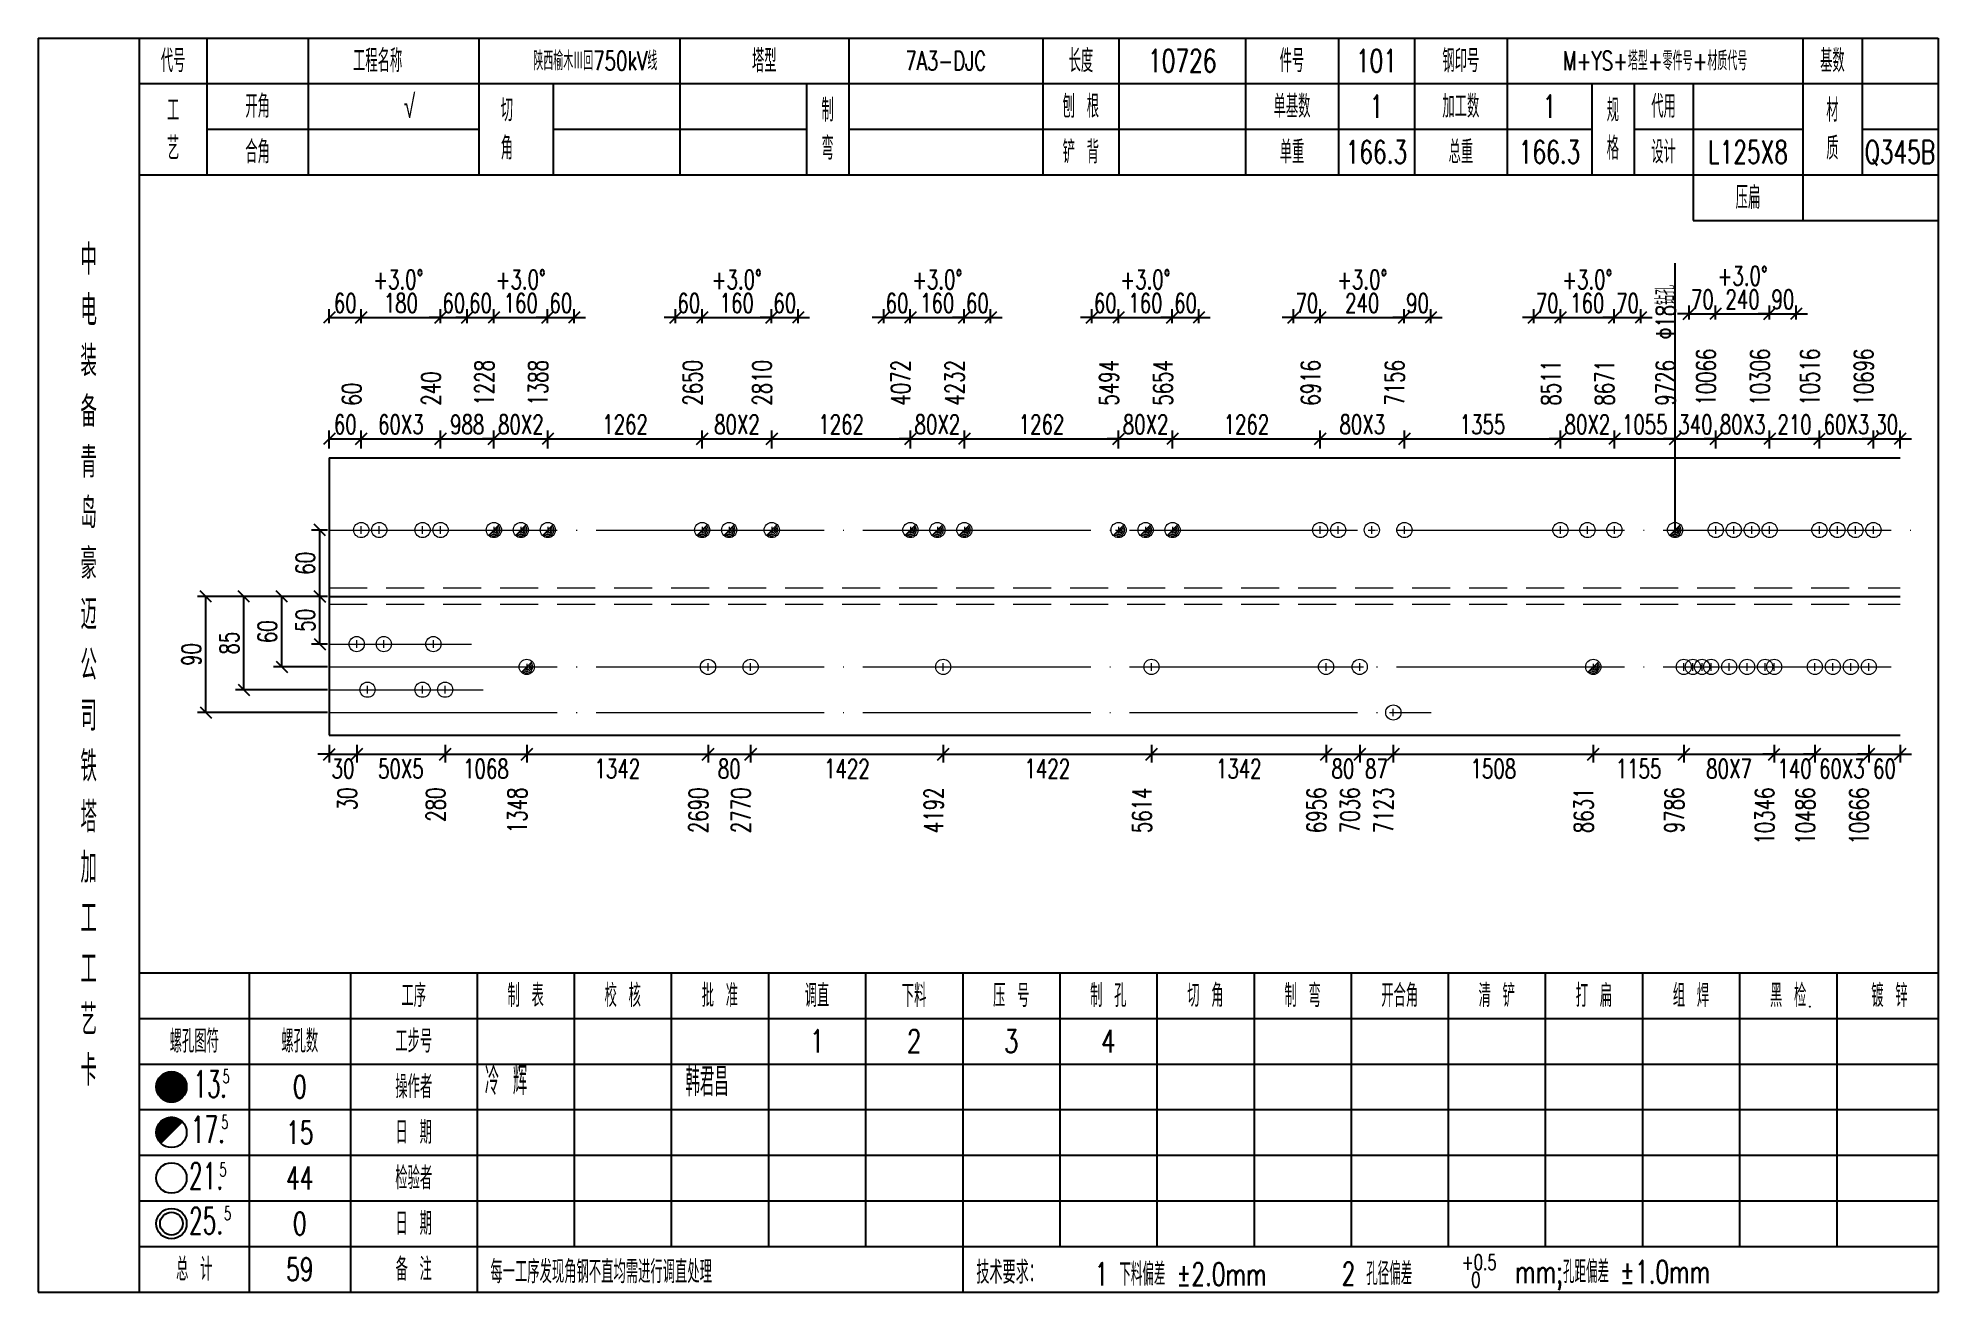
# Model space of a CAD drawing. Header units: millimetres. Extents: x 0 to 40475, y -464 to 165.
# Drawn here: x 0 to 250, y 0 to 165 of the extents above; entities outside this region: 22.
import ezdxf
from ezdxf.enums import TextEntityAlignment as Align

# ---------------------------------------------------------------- set-up
doc = ezdxf.new("R2010")
doc.units = ezdxf.units.MM
doc.header["$LTSCALE"] = 20
doc.header["$PDMODE"] = 1
doc.linetypes.add('DASHDOT2X', pattern=[1.75, 1.5, -0.125, 0, -0.125])
doc.linetypes.add('HIDDEN', pattern=[0.375, 0.25, -0.125])
for name, color, linetype, lineweight in [('1', 7, 'Continuous', 25), ('11', 3, 'Continuous', 13), ('12', 7, 'Continuous', 13), ('2', 1, 'HIDDEN', 13), ('5', 1, 'Continuous', 13), ('7', 2, 'DASHDOT2X', 13)]:
    doc.layers.add(name, color=color, linetype=linetype, lineweight=lineweight)
doc.layers.add('OUTLINE', color=7, linetype='Continuous')
doc.styles.get("Standard").update_dxf_attribs({"font": 'simplex', "width": 0.7, "bigfont": 'gbhzfs.shx'})
doc.styles.add('SYMBOL_TXT', font='txt.shx', dxfattribs={"width": 0.6})
doc.styles.add('TITLE_TEXT', font='simplex.shx', dxfattribs={"width": 0.75, "height": 3, "bigfont": 'gbhzfs.shx'})
doc.styles.add('TITLE_TXT', font='simplex.shx', dxfattribs={"width": 0.75, "height": 2.5, "bigfont": 'gbhzfs.shx'})
doc.dimstyles.new('dimStyle4', dxfattribs={"dimtxt": 2.2, "dimasz": 1.5, "dimexe": 1.1, "dimexo": 0, "dimgap": 0.65, "dimtad": 2, "dimzin": 0, "dimdsep": 46, "dimtxsty": 'standard', "dimblk": 'OBLIQUE', "dimblk1": 'OBLIQUE', "dimblk2": 'OBLIQUE', "dimcen": 0.09, "dimadec": 0, "dimazin": 0, "dimtfac": 1, "dimtdec": 1, "dimtix": 1, "dimtmove": 2, "dimatfit": 3, "dimfxl": 0, "dimtolj": 1, "dimtzin": 0, "dimarcsym": 0})
doc.dimstyles.get("Standard").update_dxf_attribs({"dimtxt": 2.2, "dimasz": 1.5, "dimexe": 1.1, "dimexo": 0, "dimgap": 0.65, "dimtad": 1, "dimzin": 0, "dimdsep": 46, "dimtxsty": 'standard', "dimblk": 'OBLIQUE', "dimblk1": 'OBLIQUE', "dimblk2": 'OBLIQUE', "dimcen": 0.09, "dimadec": 0, "dimazin": 0, "dimtfac": 1, "dimtdec": 1, "dimtix": 1, "dimtmove": 2, "dimatfit": 3, "dimfxl": 0, "dimtolj": 1, "dimtzin": 0, "dimarcsym": 0})

msp = doc.modelspace()

# ---------------------------------------------------------------- texts
at = {"layer": '1', "width": 0.7}
for s, height, p in [('陕西榆木Ⅲ回750kV线', 2.5, (73.333, 162)), ('7A3-DJC', 2.5, (119.444, 162)), ('10726', 3, (150.556, 162)), ('101', 3, (176.111, 162)), ('M+YS+塔型+零件号+材质代号', 2.5, (212.778, 162)), ('√', 3, (48.889, 156)), ('1', 3, (176.111, 156)), ('1', 3, (198.889, 156)), ('166.3', 3, (176.111, 150)), ('166.3', 3, (198.889, 150)), ('L125X8', 3, (225, 150)), ('Q345B', 3, (245, 150)), ('0', 3, (34.444, 27)), ('15', 3, (34.444, 21)), ('44', 3, (34.444, 15)), ('0', 3, (34.444, 9)), ('59', 3, (34.444, 3))]:
    msp.add_text(s, height=height, dxfattribs=at).set_placement(p, align=Align.MIDDLE_CENTER)
for p in [(47.401, 134.469), (63.519, 134.469), (91.946, 134.469), (118.317, 134.469), (145.717, 134.469), (174.239, 134.469), (203.851, 134.469), (224.293, 134.945)]:
    msp.add_text('+3.0°', height=2.5, dxfattribs=at).set_placement(p, align=Align.TOP_CENTER)
for s, p in [('10066', (220.743, 116.625)), ('10306', (227.843, 116.625)), ('10516', (234.391, 116.625)), ('10696', (241.491, 116.625)), ('240', (52.968, 116.625)), ('1228', (59.984, 116.625)), ('1388', (67.054, 116.625)), ('2650', (87.379, 116.625)), ('2810', (96.513, 116.625)), ('4072', (114.78, 116.625)), ('4232', (121.855, 116.625)), ('5494', (142.179, 116.625)), ('5654', (149.255, 116.625)), ('6916', (168.705, 116.625)), ('7156', (179.773, 116.625)), ('8511', (200.313, 116.625)), ('8671', (207.388, 116.625)), ('9726', (215.396, 116.625)), ('60', (42.533, 116.625))]:
    msp.add_text(s, height=2.5, rotation=90, dxfattribs=at).set_placement(p)
for s, p in [('30', (41.933, 66.375)), ('280', (53.568, 66.375)), ('1348', (64.299, 66.375)), ('2690', (88.149, 66.375)), ('2770', (93.733, 66.375)), ('4192', (119.099, 66.375)), ('5614', (146.499, 66.375)), ('6956', (169.473, 66.375)), ('7036', (173.875, 66.375)), ('7123', (178.299, 66.375)), ('8631', (204.632, 66.375)), ('9786', (216.541, 66.375)), ('10346', (228.443, 66.375)), ('10486', (233.782, 66.375)), ('10666', (240.873, 66.375))]:
    msp.add_text(s, height=2.5, rotation=90, dxfattribs=at).set_placement(p, align=Align.RIGHT)
at = {"layer": '12', "width": 0.7}
msp.add_text('Φ18钻孔', height=2.5, rotation=90, dxfattribs=at).set_placement((215.4, 125.375))

# ---------------------------------------------------------------- blocks, each defined once
blk = doc.blocks.new('JgCard')
h = blk.add_hatch()
h.set_pattern_fill('LINE', color=256, scale=0.1, style=0)
h.set_pattern_definition([(0, (17.555556, 27), (0, 0.0125), [])])
edge = h.paths.add_edge_path()
edge.add_ellipse((17.56, 27), major_axis=(1.41, 1.41), ratio=1, start_angle=135, end_angle=315)
edge.add_ellipse((17.56, 27), major_axis=(1.41, 1.41), ratio=1, start_angle=315, end_angle=495)
h = blk.add_hatch()
h.set_pattern_fill('LINE', color=256, scale=0.1, style=0)
h.set_pattern_definition([(0, (17.555556, 21), (0, 0.0125), [])])
edge = h.paths.add_edge_path()
edge.add_ellipse((17.56, 21), major_axis=(1.41, 1.41), ratio=1, start_angle=0, end_angle=135)
edge.add_ellipse((17.56, 21), major_axis=(-1.41, 1.41), ratio=1, start_angle=45, end_angle=90)
edge.add_line((16.14, 19.59), (18.97, 22.41))
at = {"layer": 'OUTLINE'}
blk.add_hatch(color=256, dxfattribs=at).paths.add_polyline_path([(233.11, 37.55, 1), (233.15, 37.55, 1)])
for p, q in [((0, 165), (250, 165)), ((0, 165), (0, 0)), ((13.33, 165), (13.33, 0)), ((22.22, 165), (22.22, 147)), ((35.56, 165), (35.56, 147)), ((58.02, 165), (58.02, 147)), ((84.44, 165), (84.44, 147)), ((106.67, 165), (106.67, 147)), ((132.22, 165), (132.22, 147)), ((142.22, 165), (142.22, 147)), ((158.89, 165), (158.89, 147)), ((171.11, 165), (171.11, 147)), ((181.11, 165), (181.11, 147)), ((193.33, 165), (193.33, 147)), ((232.22, 165), (232.22, 141)), ((240, 165), (240, 147)), ((250, 165), (250, 0)), ((13.33, 159), (250, 159)), ((67.78, 159), (67.78, 147)), ((101.11, 159), (101.11, 147)), ((204.44, 159), (204.44, 147)), ((210, 159), (210, 147)), ((217.78, 159), (217.78, 141)), ((22.22, 153), (58.02, 153)), ((67.78, 153), (101.11, 153)), ((106.67, 153), (204.44, 153)), ((210, 153), (232.22, 153)), ((240, 153), (250, 153)), ((13.33, 147), (250, 147)), ((13.33, 42), (250, 42)), ((27.78, 42), (27.78, 0)), ((41.11, 42), (41.11, 0)), ((57.78, 42), (57.78, 0)), ((70.56, 42), (70.56, 6)), ((83.33, 42), (83.33, 6)), ((96.11, 42), (96.11, 6)), ((108.89, 42), (108.89, 6)), ((121.67, 42), (121.67, 0)), ((134.44, 42), (134.44, 6)), ((147.22, 42), (147.22, 6)), ((160, 42), (160, 6)), ((172.78, 42), (172.78, 6)), ((185.56, 42), (185.56, 6)), ((198.33, 42), (198.33, 6)), ((211.11, 42), (211.11, 6)), ((223.89, 42), (223.89, 6)), ((236.67, 42), (236.67, 6)), ((13.33, 36), (250, 36)), ((13.33, 36), (250, 36)), ((13.33, 36), (13.33, 0)), ((13.33, 36), (250, 36)), ((250, 36), (250, 0)), ((13.33, 30), (250, 30)), ((13.33, 24), (250, 24)), ((13.33, 18), (250, 18)), ((13.33, 12), (250, 12)), ((13.33, 6), (250, 6)), ((0, 0), (250, 0)), ((13.33, 0), (250, 0))]:
    blk.add_line(p, q)
for centre, radius in [((17.56, 27), 2), ((17.56, 21), 2), ((17.56, 15), 2), ((17.56, 9), 2), ((17.56, 9), 1.5)]:
    blk.add_circle(centre, radius)
blk.add_point((131.67, 91.5))
blk.add_line((217.78, 141), (250, 141), dxfattribs=at)
blk.add_circle((233.13, 37.55), 0.0217, dxfattribs=at)
blk.add_point((245, 156), dxfattribs=at)
for s, height, style, width, p in [('13', 3.5, 'SYMBOL_TXT', 0.6, (20.44, 25.61)), ('5', 1.8, 'SYMBOL_TXT', 0.6, (24.29, 27.46)), ('.', 3.5, 'SYMBOL_TXT', 0.6, (23.94, 25.61)), ('17.', 3.5, 'SYMBOL_TXT', 0.6, (20.11, 19.63)), ('5', 1.8, 'SYMBOL_TXT', 0.6, (24.12, 21.45)), ('21.', 3.5, 'SYMBOL_TXT', 0.6, (19.87, 13.51)), ('5', 1.8, 'SYMBOL_TXT', 0.6, (23.88, 15.21)), ('25.', 3.5, 'SYMBOL_TXT', 0.6, (19.87, 7.63)), ('5', 1.8, 'SYMBOL_TXT', 0.6, (24.48, 9.45)), ('每一工序发现角钢不直均需进行调直处理', 3, 'TITLE_TEXT', 0.75, (59.52, 1.16)), ('技术要求：', 3, 'TITLE_TEXT', 0.8, (123.46, 1.09)), ('1 下料偏差 %%P2.0mm', 3, 'TITLE_TEXT', 0.7, (139.05, 0.84)), ('2 孔径偏差', 3, 'TITLE_TEXT', 0.7, (171.53, 0.91)), ('+0.5', 2.016, 'TITLE_TEXT', 0.7, (187.33, 2.91)), ('0', 2.02, 'TITLE_TEXT', 0.7, (188.59, 0.61)), ('mm;孔距偏差 %%P1.0mm', 3, 'TITLE_TEXT', 0.7, (194.36, 1.16))]:
    blk.add_text(s, height=height, dxfattribs=dict(style=style, width=width)).set_placement(p)
at = {"attachment_point": 5, "style": 'TITLE_TEXT'}
for s, insert, char_height, width in [('代号', (17.78, 162), 3, 8.8889), ('工程名称', (44.69, 162), 3, 26.6667), ('塔型', (95.56, 162), 3, 22.2222), ('长度', (137.22, 162), 3, 10), ('件号', (165, 162), 3, 12.2222), ('钢印号', (187.22, 162), 3, 12.2222), ('基数', (236.11, 162), 3, 7.7778), ('开角', (28.89, 156), 3, 13.3333), ('刨 根', (137.22, 156), 3, 10), ('单基数', (165, 156), 3, 12.2222), ('加工数', (187.22, 156), 3, 12.2222), ('代用', (213.89, 156), 3, 7.7778), ('工\\P艺', (17.78, 153), 3, 8.8889), ('切\\P角', (61.69, 153), 3, 5.5556), ('制\\P弯', (103.89, 153), 3, 5.5556), ('规\\P格', (207.22, 153), 3, 5.5556), ('材\\P质', (236.11, 153), 3, 7.7778), ('铲 背', (137.22, 150), 3, 10), ('单重', (165, 150), 3, 12.2222), ('总重', (187.22, 150), 3, 12.2222), ('设计', (213.89, 150), 3, 7.7778), ('中   \\P电    \\P装    ^J备\\P青\\P岛\\P豪\\P迈\\P公\\P司\\P铁\\P塔\\P加\\P工\\P工\\P艺\\P卡', (6.67, 82.5), 4, 13.3333), ('工序', (49.44, 39), 3, 16.6667), ('制 表', (64.17, 39), 3, 12.7778), ('调直', (102.5, 39), 3, 12.7778), ('下料', (115.28, 39), 3, 12.7778), ('压 号', (128.06, 39), 3, 12.7778), ('制 孔', (140.83, 39), 3, 12.7778), ('切 角', (153.61, 39), 3, 12.7778), ('制 弯', (166.39, 39), 3, 12.7778), ('开合角', (179.17, 39), 3, 12.7778), ('清 铲', (191.94, 39), 3, 12.7778), ('打 扁', (204.72, 39), 3, 12.7778), ('组 焊', (217.5, 39), 3, 12.7778), ('黑 检', (230.28, 39), 3, 12.7778), ('镀 锌', (243.61, 39), 3, 12.7778), ('工步号', (49.44, 33), 3, 16.6667), ('1', (102.5, 33), 3, 12.7778), ('2', (115.28, 33), 3, 12.7778), ('3', (128.06, 33), 3, 12.7778), ('4', (140.83, 33), 3, 12.7778), ('操作者', (49.44, 27), 3, 16.6667), ('日 期', (49.44, 21), 3, 16.6667), ('检验者', (49.44, 15), 3, 16.6667), ('日 期', (49.44, 9), 3, 16.6667), ('总 计', (20.56, 3), 3, 14.4444), ('备 注', (49.44, 3), 3, 16.6667)]:
    blk.add_mtext(s, dxfattribs=dict(at, insert=insert, char_height=char_height, width=width))
at = {"layer": 'OUTLINE', "char_height": 3, "attachment_point": 5, "style": 'TITLE_TXT'}
for s, insert, width in [('合角', (28.89, 150), 13.3333), ('压扁', (225, 144), 14.4444), ('校 核', (76.94, 39), 10.5556), ('批 准', (89.72, 39), 13.3334), ('螺孔图符', (20.56, 33), 14.4444), ('螺孔数', (34.44, 33), 13.3333)]:
    blk.add_mtext(s, dxfattribs=dict(at, insert=insert, width=width))
at = {"layer": 'OUTLINE', "char_height": 3.75, "attachment_point": 1}
for s, insert, width in [('冷 辉', (58.79, 29.66), 12.7778), ('韩君昌', (85.2, 29.52), 19.1667)]:
    blk.add_mtext(s, dxfattribs=dict(at, insert=insert, width=width))
blk = doc.blocks.new('M20')
for p, q in [((-0.5, 0), (0.5, 0)), ((0, -0.5), (0, 0.5))]:
    blk.add_line(p, q)
blk.add_circle((0, 0), 1)
blk = doc.blocks.new('M16')
for p, q in [((-0.71, -0.71), (0.71, 0.71)), ((-0.4, 0), (0.4, 0)), ((0, 0.4), (0, -0.4))]:
    blk.add_line(p, q)
blk.add_circle((0, 0), 1)
for radius in [0.8, 0.6, 0.4, 0.2]:
    blk.add_arc((0, 0), radius, 225, 45)
blk = doc.blocks.new('_Oblique')
at = {"color": 0, "linetype": 'ByBlock', "lineweight": -2}
blk.add_line((-0.5, -0.5), (0.5, 0.5), dxfattribs=at)
blk = doc.blocks.new('*D5')
at = {"layer": '11', "color": 0, "lineweight": -2}
for p, q in [((38.33, 70.75), (36.83, 70.75)), ((38.33, 72), (38.33, 69.65)), ((38.33, 70.75), (41.93, 70.75)), ((41.93, 72), (41.93, 69.65)), ((41.93, 70.75), (43.43, 70.75))]:
    blk.add_line(p, q, dxfattribs=at)
at = {"layer": 'Defpoints', "color": 0}
for p in [(38.33, 72), (41.93, 72), (41.93, 70.75)]:
    blk.add_point(p, dxfattribs=at)
at = {"layer": '11', "color": 0, "lineweight": -2, "xscale": 1.5, "yscale": 1.5, "zscale": 1.5}
blk.add_blockref('_Oblique', (38.33, 70.75), dxfattribs=at)
at = {"layer": '11', "color": 0, "lineweight": -2, "xscale": 1.5, "yscale": 1.5, "zscale": 1.5, "rotation": 180}
blk.add_blockref('_Oblique', (41.93, 70.75), dxfattribs=at)
at = {"layer": '11', "color": 0, "insert": (40.13, 68.85), "char_height": 2.5, "attachment_point": 5}
blk.add_mtext('\\A1;30', dxfattribs=at)
blk = doc.blocks.new('*D6')
at = {"layer": '11', "color": 0, "lineweight": -2}
for p, q in [((41.93, 72), (41.93, 69.65)), ((41.93, 70.75), (53.57, 70.75)), ((53.57, 72), (53.57, 69.65))]:
    blk.add_line(p, q, dxfattribs=at)
at = {"layer": 'Defpoints', "color": 0}
for p in [(41.93, 72), (53.57, 72), (53.57, 70.75)]:
    blk.add_point(p, dxfattribs=at)
at = {"layer": '11', "color": 0, "lineweight": -2, "xscale": 1.5, "yscale": 1.5, "zscale": 1.5, "rotation": 180}
blk.add_blockref('_Oblique', (41.93, 70.75), dxfattribs=at)
at = {"layer": '11', "color": 0, "lineweight": -2, "xscale": 1.5, "yscale": 1.5, "zscale": 1.5}
blk.add_blockref('_Oblique', (53.57, 70.75), dxfattribs=at)
at = {"layer": '11', "color": 0, "insert": (47.75, 68.85), "char_height": 2.5, "attachment_point": 5}
blk.add_mtext('\\A1;50X5', dxfattribs=at)
blk = doc.blocks.new('*D7')
at = {"layer": '11', "color": 0, "lineweight": -2}
for p, q in [((53.57, 72), (53.57, 69.65)), ((53.57, 70.75), (64.31, 70.75)), ((64.31, 72), (64.31, 69.65))]:
    blk.add_line(p, q, dxfattribs=at)
at = {"layer": 'Defpoints', "color": 0}
for p in [(53.57, 72), (64.31, 72), (64.31, 70.75)]:
    blk.add_point(p, dxfattribs=at)
at = {"layer": '11', "color": 0, "lineweight": -2, "xscale": 1.5, "yscale": 1.5, "zscale": 1.5, "rotation": 180}
blk.add_blockref('_Oblique', (53.57, 70.75), dxfattribs=at)
at = {"layer": '11', "color": 0, "lineweight": -2, "xscale": 1.5, "yscale": 1.5, "zscale": 1.5}
blk.add_blockref('_Oblique', (64.31, 70.75), dxfattribs=at)
at = {"layer": '11', "color": 0, "insert": (58.94, 68.85), "char_height": 2.5, "attachment_point": 5}
blk.add_mtext('\\A1;1068', dxfattribs=at)
blk = doc.blocks.new('*D8')
at = {"layer": '11', "color": 0, "lineweight": -2}
for p, q in [((64.31, 72), (64.31, 69.65)), ((64.31, 70.75), (88.16, 70.75)), ((88.16, 72), (88.16, 69.65))]:
    blk.add_line(p, q, dxfattribs=at)
at = {"layer": 'Defpoints', "color": 0}
for p in [(64.31, 72), (88.16, 72), (88.16, 70.75)]:
    blk.add_point(p, dxfattribs=at)
at = {"layer": '11', "color": 0, "lineweight": -2, "xscale": 1.5, "yscale": 1.5, "zscale": 1.5, "rotation": 180}
blk.add_blockref('_Oblique', (64.31, 70.75), dxfattribs=at)
at = {"layer": '11', "color": 0, "lineweight": -2, "xscale": 1.5, "yscale": 1.5, "zscale": 1.5}
blk.add_blockref('_Oblique', (88.16, 70.75), dxfattribs=at)
at = {"layer": '11', "color": 0, "insert": (76.23, 68.85), "char_height": 2.5, "attachment_point": 5}
blk.add_mtext('\\A1;1342', dxfattribs=at)
blk = doc.blocks.new('*D9')
at = {"layer": '11', "color": 0, "lineweight": -2}
for p, q in [((88.16, 72), (88.16, 69.65)), ((88.16, 70.75), (93.77, 70.75)), ((93.77, 72), (93.77, 69.65))]:
    blk.add_line(p, q, dxfattribs=at)
at = {"layer": 'Defpoints', "color": 0}
for p in [(88.16, 72), (93.77, 72), (93.77, 70.75)]:
    blk.add_point(p, dxfattribs=at)
at = {"layer": '11', "color": 0, "lineweight": -2, "xscale": 1.5, "yscale": 1.5, "zscale": 1.5, "rotation": 180}
blk.add_blockref('_Oblique', (88.16, 70.75), dxfattribs=at)
at = {"layer": '11', "color": 0, "lineweight": -2, "xscale": 1.5, "yscale": 1.5, "zscale": 1.5}
blk.add_blockref('_Oblique', (93.77, 70.75), dxfattribs=at)
at = {"layer": '11', "color": 0, "insert": (90.96, 68.85), "char_height": 2.5, "attachment_point": 5}
blk.add_mtext('\\A1;80', dxfattribs=at)
blk = doc.blocks.new('*D10')
at = {"layer": '11', "color": 0, "lineweight": -2}
for p, q in [((93.77, 72), (93.77, 69.65)), ((93.77, 70.75), (119.11, 70.75)), ((119.11, 72), (119.11, 69.65))]:
    blk.add_line(p, q, dxfattribs=at)
at = {"layer": 'Defpoints', "color": 0}
for p in [(93.77, 72), (119.11, 72), (119.11, 70.75)]:
    blk.add_point(p, dxfattribs=at)
at = {"layer": '11', "color": 0, "lineweight": -2, "xscale": 1.5, "yscale": 1.5, "zscale": 1.5, "rotation": 180}
blk.add_blockref('_Oblique', (93.77, 70.75), dxfattribs=at)
at = {"layer": '11', "color": 0, "lineweight": -2, "xscale": 1.5, "yscale": 1.5, "zscale": 1.5}
blk.add_blockref('_Oblique', (119.11, 70.75), dxfattribs=at)
at = {"layer": '11', "color": 0, "insert": (106.44, 68.85), "char_height": 2.5, "attachment_point": 5}
blk.add_mtext('\\A1;1422', dxfattribs=at)
blk = doc.blocks.new('*D11')
at = {"layer": '11', "color": 0, "lineweight": -2}
for p, q in [((119.11, 72), (119.11, 69.65)), ((119.11, 70.75), (146.51, 70.75)), ((146.51, 72), (146.51, 69.65))]:
    blk.add_line(p, q, dxfattribs=at)
at = {"layer": 'Defpoints', "color": 0}
for p in [(119.11, 72), (146.51, 72), (146.51, 70.75)]:
    blk.add_point(p, dxfattribs=at)
at = {"layer": '11', "color": 0, "lineweight": -2, "xscale": 1.5, "yscale": 1.5, "zscale": 1.5, "rotation": 180}
blk.add_blockref('_Oblique', (119.11, 70.75), dxfattribs=at)
at = {"layer": '11', "color": 0, "lineweight": -2, "xscale": 1.5, "yscale": 1.5, "zscale": 1.5}
blk.add_blockref('_Oblique', (146.51, 70.75), dxfattribs=at)
at = {"layer": '11', "color": 0, "insert": (132.81, 68.85), "char_height": 2.5, "attachment_point": 5}
blk.add_mtext('\\A1;1422', dxfattribs=at)
blk = doc.blocks.new('*D12')
at = {"layer": '11', "color": 0, "lineweight": -2}
for p, q in [((146.51, 72), (146.51, 69.65)), ((146.51, 70.75), (169.48, 70.75)), ((169.48, 72), (169.48, 69.65))]:
    blk.add_line(p, q, dxfattribs=at)
at = {"layer": 'Defpoints', "color": 0}
for p in [(146.51, 72), (169.48, 72), (169.48, 70.75)]:
    blk.add_point(p, dxfattribs=at)
at = {"layer": '11', "color": 0, "lineweight": -2, "xscale": 1.5, "yscale": 1.5, "zscale": 1.5, "rotation": 180}
blk.add_blockref('_Oblique', (146.51, 70.75), dxfattribs=at)
at = {"layer": '11', "color": 0, "lineweight": -2, "xscale": 1.5, "yscale": 1.5, "zscale": 1.5}
blk.add_blockref('_Oblique', (169.48, 70.75), dxfattribs=at)
at = {"layer": '11', "color": 0, "insert": (158, 68.85), "char_height": 2.5, "attachment_point": 5}
blk.add_mtext('\\A1;1342', dxfattribs=at)
blk = doc.blocks.new('*D13')
at = {"layer": '11', "color": 0, "lineweight": -2}
for p, q in [((169.48, 72), (169.48, 69.65)), ((169.48, 70.75), (173.91, 70.75)), ((173.91, 72), (173.91, 69.65))]:
    blk.add_line(p, q, dxfattribs=at)
at = {"layer": 'Defpoints', "color": 0}
for p in [(169.48, 72), (173.91, 72), (173.91, 70.75)]:
    blk.add_point(p, dxfattribs=at)
at = {"layer": '11', "color": 0, "lineweight": -2, "xscale": 1.5, "yscale": 1.5, "zscale": 1.5, "rotation": 180}
blk.add_blockref('_Oblique', (169.48, 70.75), dxfattribs=at)
at = {"layer": '11', "color": 0, "lineweight": -2, "xscale": 1.5, "yscale": 1.5, "zscale": 1.5}
blk.add_blockref('_Oblique', (173.91, 70.75), dxfattribs=at)
at = {"layer": '11', "color": 0, "insert": (171.7, 68.85), "char_height": 2.5, "attachment_point": 5}
blk.add_mtext('\\A1;80', dxfattribs=at)
blk = doc.blocks.new('*D14')
at = {"layer": '11', "color": 0, "lineweight": -2}
for p, q in [((173.91, 72), (173.91, 69.65)), ((173.91, 70.75), (178.33, 70.75)), ((178.33, 72), (178.33, 69.65))]:
    blk.add_line(p, q, dxfattribs=at)
at = {"layer": 'Defpoints', "color": 0}
for p in [(173.91, 72), (178.33, 72), (178.33, 70.75)]:
    blk.add_point(p, dxfattribs=at)
at = {"layer": '11', "color": 0, "lineweight": -2, "xscale": 1.5, "yscale": 1.5, "zscale": 1.5, "rotation": 180}
blk.add_blockref('_Oblique', (173.91, 70.75), dxfattribs=at)
at = {"layer": '11', "color": 0, "lineweight": -2, "xscale": 1.5, "yscale": 1.5, "zscale": 1.5}
blk.add_blockref('_Oblique', (178.33, 70.75), dxfattribs=at)
at = {"layer": '11', "color": 0, "insert": (176.12, 68.85), "char_height": 2.5, "attachment_point": 5}
blk.add_mtext('\\A1;87', dxfattribs=at)
blk = doc.blocks.new('*D15')
at = {"layer": '11', "color": 0, "lineweight": -2}
for p, q in [((178.33, 72), (178.33, 69.65)), ((178.33, 70.75), (204.64, 70.75)), ((204.64, 72), (204.64, 69.65))]:
    blk.add_line(p, q, dxfattribs=at)
at = {"layer": 'Defpoints', "color": 0}
for p in [(178.33, 72), (204.64, 72), (204.64, 70.75)]:
    blk.add_point(p, dxfattribs=at)
at = {"layer": '11', "color": 0, "lineweight": -2, "xscale": 1.5, "yscale": 1.5, "zscale": 1.5, "rotation": 180}
blk.add_blockref('_Oblique', (178.33, 70.75), dxfattribs=at)
at = {"layer": '11', "color": 0, "lineweight": -2, "xscale": 1.5, "yscale": 1.5, "zscale": 1.5}
blk.add_blockref('_Oblique', (204.64, 70.75), dxfattribs=at)
at = {"layer": '11', "color": 0, "insert": (191.49, 68.85), "char_height": 2.5, "attachment_point": 5}
blk.add_mtext('\\A1;1508', dxfattribs=at)
blk = doc.blocks.new('*D16')
at = {"layer": '11', "color": 0, "lineweight": -2}
for p, q in [((204.64, 72), (204.64, 69.65)), ((204.64, 70.75), (216.55, 70.75)), ((216.55, 72), (216.55, 69.65))]:
    blk.add_line(p, q, dxfattribs=at)
at = {"layer": 'Defpoints', "color": 0}
for p in [(204.64, 72), (216.55, 72), (216.55, 70.75)]:
    blk.add_point(p, dxfattribs=at)
at = {"layer": '11', "color": 0, "lineweight": -2, "xscale": 1.5, "yscale": 1.5, "zscale": 1.5, "rotation": 180}
blk.add_blockref('_Oblique', (204.64, 70.75), dxfattribs=at)
at = {"layer": '11', "color": 0, "lineweight": -2, "xscale": 1.5, "yscale": 1.5, "zscale": 1.5}
blk.add_blockref('_Oblique', (216.55, 70.75), dxfattribs=at)
at = {"layer": '11', "color": 0, "insert": (210.6, 68.85), "char_height": 2.5, "attachment_point": 5}
blk.add_mtext('\\A1;1155', dxfattribs=at)
blk = doc.blocks.new('*D17')
at = {"layer": '11', "color": 0, "lineweight": -2}
for p, q in [((216.55, 72), (216.55, 69.65)), ((216.55, 70.75), (228.45, 70.75)), ((228.45, 72), (228.45, 69.65))]:
    blk.add_line(p, q, dxfattribs=at)
at = {"layer": 'Defpoints', "color": 0}
for p in [(216.55, 72), (228.45, 72), (228.45, 70.75)]:
    blk.add_point(p, dxfattribs=at)
at = {"layer": '11', "color": 0, "lineweight": -2, "xscale": 1.5, "yscale": 1.5, "zscale": 1.5, "rotation": 180}
blk.add_blockref('_Oblique', (216.55, 70.75), dxfattribs=at)
at = {"layer": '11', "color": 0, "lineweight": -2, "xscale": 1.5, "yscale": 1.5, "zscale": 1.5}
blk.add_blockref('_Oblique', (228.45, 70.75), dxfattribs=at)
at = {"layer": '11', "color": 0, "insert": (222.5, 68.85), "char_height": 2.5, "attachment_point": 5}
blk.add_mtext('\\A1;80X7', dxfattribs=at)
blk = doc.blocks.new('*D18')
at = {"layer": '11', "color": 0, "lineweight": -2}
for p, q in [((228.45, 70.75), (226.95, 70.75)), ((228.45, 72), (228.45, 69.65)), ((228.45, 70.75), (233.8, 70.75)), ((233.8, 72), (233.8, 69.65)), ((233.8, 70.75), (235.3, 70.75))]:
    blk.add_line(p, q, dxfattribs=at)
at = {"layer": 'Defpoints', "color": 0}
for p in [(228.45, 72), (233.8, 72), (233.8, 70.75)]:
    blk.add_point(p, dxfattribs=at)
at = {"layer": '11', "color": 0, "lineweight": -2, "xscale": 1.5, "yscale": 1.5, "zscale": 1.5}
blk.add_blockref('_Oblique', (228.45, 70.75), dxfattribs=at)
at = {"layer": '11', "color": 0, "lineweight": -2, "xscale": 1.5, "yscale": 1.5, "zscale": 1.5, "rotation": 180}
blk.add_blockref('_Oblique', (233.8, 70.75), dxfattribs=at)
at = {"layer": '11', "color": 0, "insert": (231.125, 68.85), "char_height": 2.5, "attachment_point": 5}
blk.add_mtext('\\A1;140', dxfattribs=at)
blk = doc.blocks.new('*D19')
at = {"layer": '11', "color": 0, "lineweight": -2}
for p, q in [((233.8, 70.75), (232.3, 70.75)), ((233.8, 72), (233.8, 69.65)), ((233.8, 70.75), (240.9, 70.75)), ((240.9, 72), (240.9, 69.65)), ((240.9, 70.75), (242.4, 70.75))]:
    blk.add_line(p, q, dxfattribs=at)
at = {"layer": 'Defpoints', "color": 0}
for p in [(233.8, 72), (240.9, 72), (240.9, 70.75)]:
    blk.add_point(p, dxfattribs=at)
at = {"layer": '11', "color": 0, "lineweight": -2, "xscale": 1.5, "yscale": 1.5, "zscale": 1.5}
blk.add_blockref('_Oblique', (233.8, 70.75), dxfattribs=at)
at = {"layer": '11', "color": 0, "lineweight": -2, "xscale": 1.5, "yscale": 1.5, "zscale": 1.5, "rotation": 180}
blk.add_blockref('_Oblique', (240.9, 70.75), dxfattribs=at)
at = {"layer": '11', "color": 0, "insert": (237.35, 68.85), "char_height": 2.5, "attachment_point": 5}
blk.add_mtext('\\A1;60X3', dxfattribs=at)
blk = doc.blocks.new('*D20')
at = {"layer": '11', "color": 0, "lineweight": -2}
for p, q in [((240.9, 70.75), (239.4, 70.75)), ((240.9, 72), (240.9, 69.65)), ((240.9, 70.75), (245, 70.75)), ((245, 72), (245, 69.65)), ((245, 70.75), (246.5, 70.75))]:
    blk.add_line(p, q, dxfattribs=at)
at = {"layer": 'Defpoints', "color": 0}
for p in [(240.9, 72), (245, 72), (245, 70.75)]:
    blk.add_point(p, dxfattribs=at)
at = {"layer": '11', "color": 0, "lineweight": -2, "xscale": 1.5, "yscale": 1.5, "zscale": 1.5}
blk.add_blockref('_Oblique', (240.9, 70.75), dxfattribs=at)
at = {"layer": '11', "color": 0, "lineweight": -2, "xscale": 1.5, "yscale": 1.5, "zscale": 1.5, "rotation": 180}
blk.add_blockref('_Oblique', (245, 70.75), dxfattribs=at)
at = {"layer": '11', "color": 0, "insert": (242.95, 68.85), "char_height": 2.5, "attachment_point": 5}
blk.add_mtext('\\A1;60', dxfattribs=at)
blk = doc.blocks.new('*D21')
at = {"layer": '11', "color": 0, "lineweight": -2}
for p, q in [((38.33, 111), (38.33, 113.35)), ((42.53, 111), (42.53, 113.35)), ((38.33, 112.25), (42.53, 112.25))]:
    blk.add_line(p, q, dxfattribs=at)
at = {"layer": 'Defpoints', "color": 0}
for p in [(38.33, 111), (42.53, 112.25), (42.53, 111)]:
    blk.add_point(p, dxfattribs=at)
at = {"layer": '11', "color": 0, "lineweight": -2, "xscale": 1.5, "yscale": 1.5, "zscale": 1.5, "rotation": 180}
blk.add_blockref('_Oblique', (38.33, 112.25), dxfattribs=at)
at = {"layer": '11', "color": 0, "lineweight": -2, "xscale": 1.5, "yscale": 1.5, "zscale": 1.5}
blk.add_blockref('_Oblique', (42.53, 112.25), dxfattribs=at)
at = {"layer": '11', "color": 0, "insert": (40.43, 114.15), "char_height": 2.5, "attachment_point": 5}
blk.add_mtext('\\A1;60', dxfattribs=at)
blk = doc.blocks.new('*D22')
at = {"layer": '11', "color": 0, "lineweight": -2}
for p, q in [((42.53, 111), (42.53, 113.35)), ((52.97, 111), (52.97, 113.35)), ((42.53, 112.25), (52.97, 112.25))]:
    blk.add_line(p, q, dxfattribs=at)
at = {"layer": 'Defpoints', "color": 0}
for p in [(42.53, 111), (52.97, 112.25), (52.97, 111)]:
    blk.add_point(p, dxfattribs=at)
at = {"layer": '11', "color": 0, "lineweight": -2, "xscale": 1.5, "yscale": 1.5, "zscale": 1.5, "rotation": 180}
blk.add_blockref('_Oblique', (42.53, 112.25), dxfattribs=at)
at = {"layer": '11', "color": 0, "lineweight": -2, "xscale": 1.5, "yscale": 1.5, "zscale": 1.5}
blk.add_blockref('_Oblique', (52.97, 112.25), dxfattribs=at)
at = {"layer": '11', "color": 0, "insert": (47.75, 114.15), "char_height": 2.5, "attachment_point": 5}
blk.add_mtext('\\A1;60X3', dxfattribs=at)
blk = doc.blocks.new('*D23')
at = {"layer": '11', "color": 0, "lineweight": -2}
for p, q in [((52.97, 111), (52.97, 113.35)), ((59.99, 111), (59.99, 113.35)), ((52.97, 112.25), (59.99, 112.25))]:
    blk.add_line(p, q, dxfattribs=at)
at = {"layer": 'Defpoints', "color": 0}
for p in [(52.97, 111), (59.99, 112.25), (59.99, 111)]:
    blk.add_point(p, dxfattribs=at)
at = {"layer": '11', "color": 0, "lineweight": -2, "xscale": 1.5, "yscale": 1.5, "zscale": 1.5, "rotation": 180}
blk.add_blockref('_Oblique', (52.97, 112.25), dxfattribs=at)
at = {"layer": '11', "color": 0, "lineweight": -2, "xscale": 1.5, "yscale": 1.5, "zscale": 1.5}
blk.add_blockref('_Oblique', (59.99, 112.25), dxfattribs=at)
at = {"layer": '11', "color": 0, "insert": (56.48, 114.15), "char_height": 2.5, "attachment_point": 5}
blk.add_mtext('\\A1;988', dxfattribs=at)
blk = doc.blocks.new('*D24')
at = {"layer": '11', "color": 0, "lineweight": -2}
for p, q in [((59.99, 111), (59.99, 113.35)), ((67.09, 111), (67.09, 113.35)), ((59.99, 112.25), (58.49, 112.25)), ((59.99, 112.25), (67.09, 112.25)), ((67.09, 112.25), (68.59, 112.25))]:
    blk.add_line(p, q, dxfattribs=at)
at = {"layer": 'Defpoints', "color": 0}
for p in [(59.99, 111), (67.09, 112.25), (67.09, 111)]:
    blk.add_point(p, dxfattribs=at)
at = {"layer": '11', "color": 0, "lineweight": -2, "xscale": 1.5, "yscale": 1.5, "zscale": 1.5}
blk.add_blockref('_Oblique', (59.99, 112.25), dxfattribs=at)
at = {"layer": '11', "color": 0, "lineweight": -2, "xscale": 1.5, "yscale": 1.5, "zscale": 1.5, "rotation": 180}
blk.add_blockref('_Oblique', (67.09, 112.25), dxfattribs=at)
at = {"layer": '11', "color": 0, "insert": (63.54, 114.15), "char_height": 2.5, "attachment_point": 5}
blk.add_mtext('\\A1;80X2', dxfattribs=at)
blk = doc.blocks.new('*D25')
at = {"layer": '11', "color": 0, "lineweight": -2}
for p, q in [((67.09, 111), (67.09, 113.35)), ((87.39, 111), (87.39, 113.35)), ((67.09, 112.25), (87.39, 112.25))]:
    blk.add_line(p, q, dxfattribs=at)
at = {"layer": 'Defpoints', "color": 0}
for p in [(67.09, 111), (87.39, 112.25), (87.39, 111)]:
    blk.add_point(p, dxfattribs=at)
at = {"layer": '11', "color": 0, "lineweight": -2, "xscale": 1.5, "yscale": 1.5, "zscale": 1.5, "rotation": 180}
blk.add_blockref('_Oblique', (67.09, 112.25), dxfattribs=at)
at = {"layer": '11', "color": 0, "lineweight": -2, "xscale": 1.5, "yscale": 1.5, "zscale": 1.5}
blk.add_blockref('_Oblique', (87.39, 112.25), dxfattribs=at)
at = {"layer": '11', "color": 0, "insert": (77.24, 114.15), "char_height": 2.5, "attachment_point": 5}
blk.add_mtext('\\A1;1262', dxfattribs=at)
blk = doc.blocks.new('*D26')
at = {"layer": '11', "color": 0, "lineweight": -2}
for p, q in [((87.39, 111), (87.39, 113.35)), ((96.55, 111), (96.55, 113.35)), ((87.39, 112.25), (96.55, 112.25))]:
    blk.add_line(p, q, dxfattribs=at)
at = {"layer": 'Defpoints', "color": 0}
for p in [(87.39, 111), (96.55, 112.25), (96.55, 111)]:
    blk.add_point(p, dxfattribs=at)
at = {"layer": '11', "color": 0, "lineweight": -2, "xscale": 1.5, "yscale": 1.5, "zscale": 1.5, "rotation": 180}
blk.add_blockref('_Oblique', (87.39, 112.25), dxfattribs=at)
at = {"layer": '11', "color": 0, "lineweight": -2, "xscale": 1.5, "yscale": 1.5, "zscale": 1.5}
blk.add_blockref('_Oblique', (96.55, 112.25), dxfattribs=at)
at = {"layer": '11', "color": 0, "insert": (91.97, 114.15), "char_height": 2.5, "attachment_point": 5}
blk.add_mtext('\\A1;80X2', dxfattribs=at)
blk = doc.blocks.new('*D27')
at = {"layer": '11', "color": 0, "lineweight": -2}
for p, q in [((96.55, 111), (96.55, 113.35)), ((114.79, 111), (114.79, 113.35)), ((96.55, 112.25), (114.79, 112.25))]:
    blk.add_line(p, q, dxfattribs=at)
at = {"layer": 'Defpoints', "color": 0}
for p in [(96.55, 111), (114.79, 112.25), (114.79, 111)]:
    blk.add_point(p, dxfattribs=at)
at = {"layer": '11', "color": 0, "lineweight": -2, "xscale": 1.5, "yscale": 1.5, "zscale": 1.5, "rotation": 180}
blk.add_blockref('_Oblique', (96.55, 112.25), dxfattribs=at)
at = {"layer": '11', "color": 0, "lineweight": -2, "xscale": 1.5, "yscale": 1.5, "zscale": 1.5}
blk.add_blockref('_Oblique', (114.79, 112.25), dxfattribs=at)
at = {"layer": '11', "color": 0, "insert": (105.67, 114.15), "char_height": 2.5, "attachment_point": 5}
blk.add_mtext('\\A1;1262', dxfattribs=at)
blk = doc.blocks.new('*D28')
at = {"layer": '11', "color": 0, "lineweight": -2}
for p, q in [((114.79, 111), (114.79, 113.35)), ((121.89, 111), (121.89, 113.35)), ((114.79, 112.25), (113.29, 112.25)), ((114.79, 112.25), (121.89, 112.25)), ((121.89, 112.25), (123.39, 112.25))]:
    blk.add_line(p, q, dxfattribs=at)
at = {"layer": 'Defpoints', "color": 0}
for p in [(114.79, 111), (121.89, 112.25), (121.89, 111)]:
    blk.add_point(p, dxfattribs=at)
at = {"layer": '11', "color": 0, "lineweight": -2, "xscale": 1.5, "yscale": 1.5, "zscale": 1.5}
blk.add_blockref('_Oblique', (114.79, 112.25), dxfattribs=at)
at = {"layer": '11', "color": 0, "lineweight": -2, "xscale": 1.5, "yscale": 1.5, "zscale": 1.5, "rotation": 180}
blk.add_blockref('_Oblique', (121.89, 112.25), dxfattribs=at)
at = {"layer": '11', "color": 0, "insert": (118.34, 114.15), "char_height": 2.5, "attachment_point": 5}
blk.add_mtext('\\A1;80X2', dxfattribs=at)
blk = doc.blocks.new('*D29')
at = {"layer": '11', "color": 0, "lineweight": -2}
for p, q in [((121.89, 111), (121.89, 113.35)), ((142.19, 111), (142.19, 113.35)), ((121.89, 112.25), (142.19, 112.25))]:
    blk.add_line(p, q, dxfattribs=at)
at = {"layer": 'Defpoints', "color": 0}
for p in [(121.89, 111), (142.19, 112.25), (142.19, 111)]:
    blk.add_point(p, dxfattribs=at)
at = {"layer": '11', "color": 0, "lineweight": -2, "xscale": 1.5, "yscale": 1.5, "zscale": 1.5, "rotation": 180}
blk.add_blockref('_Oblique', (121.89, 112.25), dxfattribs=at)
at = {"layer": '11', "color": 0, "lineweight": -2, "xscale": 1.5, "yscale": 1.5, "zscale": 1.5}
blk.add_blockref('_Oblique', (142.19, 112.25), dxfattribs=at)
at = {"layer": '11', "color": 0, "insert": (132.04, 114.15), "char_height": 2.5, "attachment_point": 5}
blk.add_mtext('\\A1;1262', dxfattribs=at)
blk = doc.blocks.new('*D30')
at = {"layer": '11', "color": 0, "lineweight": -2}
for p, q in [((142.19, 111), (142.19, 113.35)), ((149.29, 111), (149.29, 113.35)), ((142.19, 112.25), (140.69, 112.25)), ((142.19, 112.25), (149.29, 112.25)), ((149.29, 112.25), (150.79, 112.25))]:
    blk.add_line(p, q, dxfattribs=at)
at = {"layer": 'Defpoints', "color": 0}
for p in [(142.19, 111), (149.29, 112.25), (149.29, 111)]:
    blk.add_point(p, dxfattribs=at)
at = {"layer": '11', "color": 0, "lineweight": -2, "xscale": 1.5, "yscale": 1.5, "zscale": 1.5}
blk.add_blockref('_Oblique', (142.19, 112.25), dxfattribs=at)
at = {"layer": '11', "color": 0, "lineweight": -2, "xscale": 1.5, "yscale": 1.5, "zscale": 1.5, "rotation": 180}
blk.add_blockref('_Oblique', (149.29, 112.25), dxfattribs=at)
at = {"layer": '11', "color": 0, "insert": (145.74, 114.15), "char_height": 2.5, "attachment_point": 5}
blk.add_mtext('\\A1;80X2', dxfattribs=at)
blk = doc.blocks.new('*D31')
at = {"layer": '11', "color": 0, "lineweight": -2}
for p, q in [((149.29, 111), (149.29, 113.35)), ((168.71, 111), (168.71, 113.35)), ((149.29, 112.25), (168.71, 112.25))]:
    blk.add_line(p, q, dxfattribs=at)
at = {"layer": 'Defpoints', "color": 0}
for p in [(149.29, 111), (168.71, 112.25), (168.71, 111)]:
    blk.add_point(p, dxfattribs=at)
at = {"layer": '11', "color": 0, "lineweight": -2, "xscale": 1.5, "yscale": 1.5, "zscale": 1.5, "rotation": 180}
blk.add_blockref('_Oblique', (149.29, 112.25), dxfattribs=at)
at = {"layer": '11', "color": 0, "lineweight": -2, "xscale": 1.5, "yscale": 1.5, "zscale": 1.5}
blk.add_blockref('_Oblique', (168.71, 112.25), dxfattribs=at)
at = {"layer": '11', "color": 0, "insert": (159, 114.15), "char_height": 2.5, "attachment_point": 5}
blk.add_mtext('\\A1;1262', dxfattribs=at)
blk = doc.blocks.new('*D32')
at = {"layer": '11', "color": 0, "lineweight": -2}
for p, q in [((168.71, 111), (168.71, 113.35)), ((179.79, 111), (179.79, 113.35)), ((168.71, 112.25), (179.79, 112.25))]:
    blk.add_line(p, q, dxfattribs=at)
at = {"layer": 'Defpoints', "color": 0}
for p in [(168.71, 111), (179.79, 112.25), (179.79, 111)]:
    blk.add_point(p, dxfattribs=at)
at = {"layer": '11', "color": 0, "lineweight": -2, "xscale": 1.5, "yscale": 1.5, "zscale": 1.5, "rotation": 180}
blk.add_blockref('_Oblique', (168.71, 112.25), dxfattribs=at)
at = {"layer": '11', "color": 0, "lineweight": -2, "xscale": 1.5, "yscale": 1.5, "zscale": 1.5}
blk.add_blockref('_Oblique', (179.79, 112.25), dxfattribs=at)
at = {"layer": '11', "color": 0, "insert": (174.25, 114.15), "char_height": 2.5, "attachment_point": 5}
blk.add_mtext('\\A1;80X3', dxfattribs=at)
blk = doc.blocks.new('*D33')
at = {"layer": '11', "color": 0, "lineweight": -2}
for p, q in [((179.79, 111), (179.79, 113.35)), ((200.32, 111), (200.32, 113.35)), ((179.79, 112.25), (200.32, 112.25))]:
    blk.add_line(p, q, dxfattribs=at)
at = {"layer": 'Defpoints', "color": 0}
for p in [(179.79, 111), (200.32, 112.25), (200.32, 111)]:
    blk.add_point(p, dxfattribs=at)
at = {"layer": '11', "color": 0, "lineweight": -2, "xscale": 1.5, "yscale": 1.5, "zscale": 1.5, "rotation": 180}
blk.add_blockref('_Oblique', (179.79, 112.25), dxfattribs=at)
at = {"layer": '11', "color": 0, "lineweight": -2, "xscale": 1.5, "yscale": 1.5, "zscale": 1.5}
blk.add_blockref('_Oblique', (200.32, 112.25), dxfattribs=at)
at = {"layer": '11', "color": 0, "insert": (190.06, 114.15), "char_height": 2.5, "attachment_point": 5}
blk.add_mtext('\\A1;1355', dxfattribs=at)
blk = doc.blocks.new('*D34')
at = {"layer": '11', "color": 0, "lineweight": -2}
for p, q in [((200.32, 111), (200.32, 113.35)), ((207.42, 111), (207.42, 113.35)), ((200.32, 112.25), (198.82, 112.25)), ((200.32, 112.25), (207.42, 112.25)), ((207.42, 112.25), (208.92, 112.25))]:
    blk.add_line(p, q, dxfattribs=at)
at = {"layer": 'Defpoints', "color": 0}
for p in [(200.32, 111), (207.42, 112.25), (207.42, 111)]:
    blk.add_point(p, dxfattribs=at)
at = {"layer": '11', "color": 0, "lineweight": -2, "xscale": 1.5, "yscale": 1.5, "zscale": 1.5}
blk.add_blockref('_Oblique', (200.32, 112.25), dxfattribs=at)
at = {"layer": '11', "color": 0, "lineweight": -2, "xscale": 1.5, "yscale": 1.5, "zscale": 1.5, "rotation": 180}
blk.add_blockref('_Oblique', (207.42, 112.25), dxfattribs=at)
at = {"layer": '11', "color": 0, "insert": (203.87, 114.15), "char_height": 2.5, "attachment_point": 5}
blk.add_mtext('\\A1;80X2', dxfattribs=at)
blk = doc.blocks.new('*D35')
at = {"layer": '11', "color": 0, "lineweight": -2}
for p, q in [((207.42, 111), (207.42, 113.35)), ((215.4, 111), (215.4, 113.35)), ((207.42, 112.25), (215.4, 112.25))]:
    blk.add_line(p, q, dxfattribs=at)
at = {"layer": 'Defpoints', "color": 0}
for p in [(207.42, 111), (215.4, 112.25), (215.4, 111)]:
    blk.add_point(p, dxfattribs=at)
at = {"layer": '11', "color": 0, "lineweight": -2, "xscale": 1.5, "yscale": 1.5, "zscale": 1.5, "rotation": 180}
blk.add_blockref('_Oblique', (207.42, 112.25), dxfattribs=at)
at = {"layer": '11', "color": 0, "lineweight": -2, "xscale": 1.5, "yscale": 1.5, "zscale": 1.5}
blk.add_blockref('_Oblique', (215.4, 112.25), dxfattribs=at)
at = {"layer": '11', "color": 0, "insert": (211.41, 114.15), "char_height": 2.5, "attachment_point": 5}
blk.add_mtext('\\A1;1055', dxfattribs=at)
blk = doc.blocks.new('*D36')
at = {"layer": '11', "color": 0, "lineweight": -2}
for p, q in [((215.4, 111), (215.4, 113.35)), ((220.75, 111), (220.75, 113.35)), ((215.4, 112.25), (213.9, 112.25)), ((215.4, 112.25), (220.75, 112.25)), ((220.75, 112.25), (222.25, 112.25))]:
    blk.add_line(p, q, dxfattribs=at)
at = {"layer": 'Defpoints', "color": 0}
for p in [(215.4, 111), (220.75, 112.25), (220.75, 111)]:
    blk.add_point(p, dxfattribs=at)
at = {"layer": '11', "color": 0, "lineweight": -2, "xscale": 1.5, "yscale": 1.5, "zscale": 1.5}
blk.add_blockref('_Oblique', (215.4, 112.25), dxfattribs=at)
at = {"layer": '11', "color": 0, "lineweight": -2, "xscale": 1.5, "yscale": 1.5, "zscale": 1.5, "rotation": 180}
blk.add_blockref('_Oblique', (220.75, 112.25), dxfattribs=at)
at = {"layer": '11', "color": 0, "insert": (218.075, 114.15), "char_height": 2.5, "attachment_point": 5}
blk.add_mtext('\\A1;340', dxfattribs=at)
blk = doc.blocks.new('*D37')
at = {"layer": '11', "color": 0, "lineweight": -2}
for p, q in [((220.75, 111), (220.75, 113.35)), ((227.85, 111), (227.85, 113.35)), ((220.75, 112.25), (219.25, 112.25)), ((220.75, 112.25), (227.85, 112.25)), ((227.85, 112.25), (229.35, 112.25))]:
    blk.add_line(p, q, dxfattribs=at)
at = {"layer": 'Defpoints', "color": 0}
for p in [(220.75, 111), (227.85, 112.25), (227.85, 111)]:
    blk.add_point(p, dxfattribs=at)
at = {"layer": '11', "color": 0, "lineweight": -2, "xscale": 1.5, "yscale": 1.5, "zscale": 1.5}
blk.add_blockref('_Oblique', (220.75, 112.25), dxfattribs=at)
at = {"layer": '11', "color": 0, "lineweight": -2, "xscale": 1.5, "yscale": 1.5, "zscale": 1.5, "rotation": 180}
blk.add_blockref('_Oblique', (227.85, 112.25), dxfattribs=at)
at = {"layer": '11', "color": 0, "insert": (224.3, 114.15), "char_height": 2.5, "attachment_point": 5}
blk.add_mtext('\\A1;80X3', dxfattribs=at)
blk = doc.blocks.new('*D38')
at = {"layer": '11', "color": 0, "lineweight": -2}
for p, q in [((227.85, 111), (227.85, 113.35)), ((234.4, 111), (234.4, 113.35)), ((227.85, 112.25), (234.4, 112.25))]:
    blk.add_line(p, q, dxfattribs=at)
at = {"layer": 'Defpoints', "color": 0}
for p in [(227.85, 111), (234.4, 112.25), (234.4, 111)]:
    blk.add_point(p, dxfattribs=at)
at = {"layer": '11', "color": 0, "lineweight": -2, "xscale": 1.5, "yscale": 1.5, "zscale": 1.5, "rotation": 180}
blk.add_blockref('_Oblique', (227.85, 112.25), dxfattribs=at)
at = {"layer": '11', "color": 0, "lineweight": -2, "xscale": 1.5, "yscale": 1.5, "zscale": 1.5}
blk.add_blockref('_Oblique', (234.4, 112.25), dxfattribs=at)
at = {"layer": '11', "color": 0, "insert": (231.125, 114.15), "char_height": 2.5, "attachment_point": 5}
blk.add_mtext('\\A1;210', dxfattribs=at)
blk = doc.blocks.new('*D39')
at = {"layer": '11', "color": 0, "lineweight": -2}
for p, q in [((234.4, 111), (234.4, 113.35)), ((241.5, 111), (241.5, 113.35)), ((234.4, 112.25), (232.9, 112.25)), ((234.4, 112.25), (241.5, 112.25)), ((241.5, 112.25), (243, 112.25))]:
    blk.add_line(p, q, dxfattribs=at)
at = {"layer": 'Defpoints', "color": 0}
for p in [(234.4, 111), (241.5, 112.25), (241.5, 111)]:
    blk.add_point(p, dxfattribs=at)
at = {"layer": '11', "color": 0, "lineweight": -2, "xscale": 1.5, "yscale": 1.5, "zscale": 1.5}
blk.add_blockref('_Oblique', (234.4, 112.25), dxfattribs=at)
at = {"layer": '11', "color": 0, "lineweight": -2, "xscale": 1.5, "yscale": 1.5, "zscale": 1.5, "rotation": 180}
blk.add_blockref('_Oblique', (241.5, 112.25), dxfattribs=at)
at = {"layer": '11', "color": 0, "insert": (237.95, 114.15), "char_height": 2.5, "attachment_point": 5}
blk.add_mtext('\\A1;60X3', dxfattribs=at)
blk = doc.blocks.new('*D40')
at = {"layer": '11', "color": 0, "lineweight": -2}
for p, q in [((241.5, 111), (241.5, 113.35)), ((245, 111), (245, 113.35)), ((241.5, 112.25), (240, 112.25)), ((241.5, 112.25), (245, 112.25)), ((245, 112.25), (246.5, 112.25))]:
    blk.add_line(p, q, dxfattribs=at)
at = {"layer": 'Defpoints', "color": 0}
for p in [(241.5, 111), (245, 112.25), (245, 111)]:
    blk.add_point(p, dxfattribs=at)
at = {"layer": '11', "color": 0, "lineweight": -2, "xscale": 1.5, "yscale": 1.5, "zscale": 1.5}
blk.add_blockref('_Oblique', (241.5, 112.25), dxfattribs=at)
at = {"layer": '11', "color": 0, "lineweight": -2, "xscale": 1.5, "yscale": 1.5, "zscale": 1.5, "rotation": 180}
blk.add_blockref('_Oblique', (245, 112.25), dxfattribs=at)
at = {"layer": '11', "color": 0, "insert": (243.25, 114.15), "char_height": 2.5, "attachment_point": 5}
blk.add_mtext('\\A1;30', dxfattribs=at)
blk = doc.blocks.new('*D41')
at = {"layer": '1', "color": 0, "lineweight": -2}
for p, q in [((38.08, 91.5), (35.98, 91.5)), ((37.08, 85.25), (37.08, 91.5)), ((38.08, 85.25), (35.98, 85.25))]:
    blk.add_line(p, q, dxfattribs=at)
at = {"layer": 'Defpoints', "color": 0}
for p in [(37.08, 91.5), (38.08, 91.5), (38.08, 85.25)]:
    blk.add_point(p, dxfattribs=at)
at = {"layer": '1', "color": 0, "lineweight": -2, "xscale": 1.5, "yscale": 1.5, "zscale": 1.5}
for p, rotation in [((37.08, 91.5), 90), ((37.08, 85.25), 270)]:
    blk.add_blockref('_Oblique', p, dxfattribs=dict(at, rotation=rotation))
at = {"layer": '1', "color": 0, "insert": (35.18, 88.38), "char_height": 2.5, "attachment_point": 5, "rotation": 90}
blk.add_mtext('\\A1;50', dxfattribs=at)
blk = doc.blocks.new('*D42')
at = {"layer": '1', "color": 0, "lineweight": -2}
for p, q in [((38.08, 91.5), (30.98, 91.5)), ((32.08, 82.25), (32.08, 91.5)), ((38.08, 82.25), (30.98, 82.25))]:
    blk.add_line(p, q, dxfattribs=at)
at = {"layer": 'Defpoints', "color": 0}
for p in [(32.08, 91.5), (38.08, 91.5), (38.08, 82.25)]:
    blk.add_point(p, dxfattribs=at)
at = {"layer": '1', "color": 0, "lineweight": -2, "xscale": 1.5, "yscale": 1.5, "zscale": 1.5}
for p, rotation in [((32.08, 91.5), 90), ((32.08, 82.25), 270)]:
    blk.add_blockref('_Oblique', p, dxfattribs=dict(at, rotation=rotation))
at = {"layer": '1', "color": 0, "insert": (30.18, 86.88), "char_height": 2.5, "attachment_point": 5, "rotation": 90}
blk.add_mtext('\\A1;60', dxfattribs=at)
blk = doc.blocks.new('*D43')
at = {"layer": '1', "color": 0, "lineweight": -2}
for p, q in [((38.08, 91.5), (25.98, 91.5)), ((27.08, 79.25), (27.08, 91.5)), ((38.08, 79.25), (25.98, 79.25))]:
    blk.add_line(p, q, dxfattribs=at)
at = {"layer": 'Defpoints', "color": 0}
for p in [(27.08, 91.5), (38.08, 91.5), (38.08, 79.25)]:
    blk.add_point(p, dxfattribs=at)
at = {"layer": '1', "color": 0, "lineweight": -2, "xscale": 1.5, "yscale": 1.5, "zscale": 1.5}
for p, rotation in [((27.08, 91.5), 90), ((27.08, 79.25), 270)]:
    blk.add_blockref('_Oblique', p, dxfattribs=dict(at, rotation=rotation))
at = {"layer": '1', "color": 0, "insert": (25.18, 85.38), "char_height": 2.5, "attachment_point": 5, "rotation": 90}
blk.add_mtext('\\A1;85', dxfattribs=at)
blk = doc.blocks.new('*D44')
at = {"layer": '1', "color": 0, "lineweight": -2}
for p, q in [((38.08, 91.5), (20.98, 91.5)), ((22.08, 76.25), (22.08, 91.5)), ((38.08, 76.25), (20.98, 76.25))]:
    blk.add_line(p, q, dxfattribs=at)
at = {"layer": 'Defpoints', "color": 0}
for p in [(22.08, 91.5), (38.08, 91.5), (38.08, 76.25)]:
    blk.add_point(p, dxfattribs=at)
at = {"layer": '1', "color": 0, "lineweight": -2, "xscale": 1.5, "yscale": 1.5, "zscale": 1.5}
for p, rotation in [((22.08, 91.5), 90), ((22.08, 76.25), 270)]:
    blk.add_blockref('_Oblique', p, dxfattribs=dict(at, rotation=rotation))
at = {"layer": '1', "color": 0, "insert": (20.18, 83.88), "char_height": 2.5, "attachment_point": 5, "rotation": 90}
blk.add_mtext('\\A1;90', dxfattribs=at)
blk = doc.blocks.new('*D45')
at = {"layer": '1', "color": 0, "lineweight": -2}
for p, q in [((38.08, 100.26), (35.98, 100.26)), ((37.08, 91.5), (37.08, 100.26)), ((38.08, 91.5), (35.98, 91.5))]:
    blk.add_line(p, q, dxfattribs=at)
at = {"layer": 'Defpoints', "color": 0}
for p in [(37.08, 100.26), (38.08, 100.26), (38.08, 91.5)]:
    blk.add_point(p, dxfattribs=at)
at = {"layer": '1', "color": 0, "lineweight": -2, "xscale": 1.5, "yscale": 1.5, "zscale": 1.5}
for p, rotation in [((37.08, 100.26), 90), ((37.08, 91.5), 270)]:
    blk.add_blockref('_Oblique', p, dxfattribs=dict(at, rotation=rotation))
at = {"layer": '1', "color": 0, "insert": (35.18, 95.88), "char_height": 2.5, "attachment_point": 5, "rotation": 90}
blk.add_mtext('\\A1;60', dxfattribs=at)
blk = doc.blocks.new('*D46')
at = {"layer": '1', "color": 0, "lineweight": -2}
for p, q in [((38.33, 127.47), (38.33, 129.32)), ((38.33, 128.22), (42.53, 128.22)), ((42.53, 127.47), (42.53, 129.32))]:
    blk.add_line(p, q, dxfattribs=at)
at = {"layer": 'Defpoints', "color": 0}
for p in [(42.53, 128.22), (38.33, 127.47), (42.53, 127.47)]:
    blk.add_point(p, dxfattribs=at)
at = {"layer": '1', "color": 0, "lineweight": -2, "xscale": 1.5, "yscale": 1.5, "zscale": 1.5, "rotation": 180}
blk.add_blockref('_Oblique', (38.33, 128.22), dxfattribs=at)
at = {"layer": '1', "color": 0, "lineweight": -2, "xscale": 1.5, "yscale": 1.5, "zscale": 1.5}
blk.add_blockref('_Oblique', (42.53, 128.22), dxfattribs=at)
at = {"layer": '1', "color": 0, "insert": (40.43, 130.12), "char_height": 2.5, "attachment_point": 5}
blk.add_mtext('\\A1;60', dxfattribs=at)
blk = doc.blocks.new('*D47')
at = {"layer": '1', "color": 0, "lineweight": -2}
for p, q in [((42.53, 127.47), (42.53, 129.32)), ((42.53, 128.22), (52.97, 128.22)), ((52.97, 127.47), (52.97, 129.32))]:
    blk.add_line(p, q, dxfattribs=at)
at = {"layer": 'Defpoints', "color": 0}
for p in [(52.97, 128.22), (42.53, 127.47), (52.97, 127.47)]:
    blk.add_point(p, dxfattribs=at)
at = {"layer": '1', "color": 0, "lineweight": -2, "xscale": 1.5, "yscale": 1.5, "zscale": 1.5, "rotation": 180}
blk.add_blockref('_Oblique', (42.53, 128.22), dxfattribs=at)
at = {"layer": '1', "color": 0, "lineweight": -2, "xscale": 1.5, "yscale": 1.5, "zscale": 1.5}
blk.add_blockref('_Oblique', (52.97, 128.22), dxfattribs=at)
at = {"layer": '1', "color": 0, "insert": (47.75, 130.12), "char_height": 2.5, "attachment_point": 5}
blk.add_mtext('\\A1;180', dxfattribs=at)
blk = doc.blocks.new('*D48')
at = {"layer": '1', "color": 0, "lineweight": -2}
for p, q in [((52.97, 128.22), (51.47, 128.22)), ((52.97, 127.47), (52.97, 129.32)), ((52.97, 128.22), (56.47, 128.22)), ((56.47, 127.47), (56.47, 129.32)), ((56.47, 128.22), (57.97, 128.22))]:
    blk.add_line(p, q, dxfattribs=at)
at = {"layer": 'Defpoints', "color": 0}
for p in [(56.47, 128.22), (52.97, 127.47), (56.47, 127.47)]:
    blk.add_point(p, dxfattribs=at)
at = {"layer": '1', "color": 0, "lineweight": -2, "xscale": 1.5, "yscale": 1.5, "zscale": 1.5}
blk.add_blockref('_Oblique', (52.97, 128.22), dxfattribs=at)
at = {"layer": '1', "color": 0, "lineweight": -2, "xscale": 1.5, "yscale": 1.5, "zscale": 1.5, "rotation": 180}
blk.add_blockref('_Oblique', (56.47, 128.22), dxfattribs=at)
at = {"layer": '1', "color": 0, "insert": (54.72, 130.12), "char_height": 2.5, "attachment_point": 5}
blk.add_mtext('\\A1;60', dxfattribs=at)
blk = doc.blocks.new('*D49')
at = {"layer": '1', "color": 0, "lineweight": -2}
for p, q in [((56.48, 128.22), (54.98, 128.22)), ((56.48, 127.47), (56.48, 129.32)), ((56.48, 128.22), (59.98, 128.22)), ((59.98, 127.47), (59.98, 129.32)), ((59.98, 128.22), (61.48, 128.22))]:
    blk.add_line(p, q, dxfattribs=at)
at = {"layer": 'Defpoints', "color": 0}
for p in [(59.98, 128.22), (56.48, 127.47), (59.98, 127.47)]:
    blk.add_point(p, dxfattribs=at)
at = {"layer": '1', "color": 0, "lineweight": -2, "xscale": 1.5, "yscale": 1.5, "zscale": 1.5}
blk.add_blockref('_Oblique', (56.48, 128.22), dxfattribs=at)
at = {"layer": '1', "color": 0, "lineweight": -2, "xscale": 1.5, "yscale": 1.5, "zscale": 1.5, "rotation": 180}
blk.add_blockref('_Oblique', (59.98, 128.22), dxfattribs=at)
at = {"layer": '1', "color": 0, "insert": (58.23, 130.12), "char_height": 2.5, "attachment_point": 5}
blk.add_mtext('\\A1;60', dxfattribs=at)
blk = doc.blocks.new('*D50')
at = {"layer": '1', "color": 0, "lineweight": -2}
for p, q in [((59.98, 127.47), (59.98, 129.32)), ((59.98, 128.22), (67.05, 128.22)), ((67.05, 127.47), (67.05, 129.32))]:
    blk.add_line(p, q, dxfattribs=at)
at = {"layer": 'Defpoints', "color": 0}
for p in [(67.05, 128.22), (59.98, 127.47), (67.05, 127.47)]:
    blk.add_point(p, dxfattribs=at)
at = {"layer": '1', "color": 0, "lineweight": -2, "xscale": 1.5, "yscale": 1.5, "zscale": 1.5, "rotation": 180}
blk.add_blockref('_Oblique', (59.98, 128.22), dxfattribs=at)
at = {"layer": '1', "color": 0, "lineweight": -2, "xscale": 1.5, "yscale": 1.5, "zscale": 1.5}
blk.add_blockref('_Oblique', (67.05, 128.22), dxfattribs=at)
at = {"layer": '1', "color": 0, "insert": (63.52, 130.12), "char_height": 2.5, "attachment_point": 5}
blk.add_mtext('\\A1;160', dxfattribs=at)
blk = doc.blocks.new('*D51')
at = {"layer": '1', "color": 0, "lineweight": -2}
for p, q in [((67.05, 128.22), (65.55, 128.22)), ((67.05, 127.47), (67.05, 129.32)), ((67.05, 128.22), (70.55, 128.22)), ((70.55, 127.47), (70.55, 129.32)), ((70.55, 128.22), (72.05, 128.22))]:
    blk.add_line(p, q, dxfattribs=at)
at = {"layer": 'Defpoints', "color": 0}
for p in [(70.55, 128.22), (67.05, 127.47), (70.55, 127.47)]:
    blk.add_point(p, dxfattribs=at)
at = {"layer": '1', "color": 0, "lineweight": -2, "xscale": 1.5, "yscale": 1.5, "zscale": 1.5}
blk.add_blockref('_Oblique', (67.05, 128.22), dxfattribs=at)
at = {"layer": '1', "color": 0, "lineweight": -2, "xscale": 1.5, "yscale": 1.5, "zscale": 1.5, "rotation": 180}
blk.add_blockref('_Oblique', (70.55, 128.22), dxfattribs=at)
at = {"layer": '1', "color": 0, "insert": (68.8, 130.12), "char_height": 2.5, "attachment_point": 5}
blk.add_mtext('\\A1;60', dxfattribs=at)
blk = doc.blocks.new('*D52')
at = {"layer": '1', "color": 0, "lineweight": -2}
for p, q in [((83.88, 128.22), (82.38, 128.22)), ((83.88, 127.47), (83.88, 129.32)), ((83.88, 128.22), (87.38, 128.22)), ((87.38, 127.47), (87.38, 129.32)), ((87.38, 128.22), (88.88, 128.22))]:
    blk.add_line(p, q, dxfattribs=at)
at = {"layer": 'Defpoints', "color": 0}
for p in [(87.38, 128.22), (83.88, 127.47), (87.38, 127.47)]:
    blk.add_point(p, dxfattribs=at)
at = {"layer": '1', "color": 0, "lineweight": -2, "xscale": 1.5, "yscale": 1.5, "zscale": 1.5}
blk.add_blockref('_Oblique', (83.88, 128.22), dxfattribs=at)
at = {"layer": '1', "color": 0, "lineweight": -2, "xscale": 1.5, "yscale": 1.5, "zscale": 1.5, "rotation": 180}
blk.add_blockref('_Oblique', (87.38, 128.22), dxfattribs=at)
at = {"layer": '1', "color": 0, "insert": (85.63, 130.12), "char_height": 2.5, "attachment_point": 5}
blk.add_mtext('\\A1;60', dxfattribs=at)
blk = doc.blocks.new('*D53')
at = {"layer": '1', "color": 0, "lineweight": -2}
for p, q in [((87.38, 127.47), (87.38, 129.32)), ((87.38, 128.22), (96.51, 128.22)), ((96.51, 127.47), (96.51, 129.32))]:
    blk.add_line(p, q, dxfattribs=at)
at = {"layer": 'Defpoints', "color": 0}
for p in [(96.51, 128.22), (87.38, 127.47), (96.51, 127.47)]:
    blk.add_point(p, dxfattribs=at)
at = {"layer": '1', "color": 0, "lineweight": -2, "xscale": 1.5, "yscale": 1.5, "zscale": 1.5, "rotation": 180}
blk.add_blockref('_Oblique', (87.38, 128.22), dxfattribs=at)
at = {"layer": '1', "color": 0, "lineweight": -2, "xscale": 1.5, "yscale": 1.5, "zscale": 1.5}
blk.add_blockref('_Oblique', (96.51, 128.22), dxfattribs=at)
at = {"layer": '1', "color": 0, "insert": (91.95, 130.12), "char_height": 2.5, "attachment_point": 5}
blk.add_mtext('\\A1;160', dxfattribs=at)
blk = doc.blocks.new('*D54')
at = {"layer": '1', "color": 0, "lineweight": -2}
for p, q in [((96.51, 128.22), (95.01, 128.22)), ((96.51, 127.47), (96.51, 129.32)), ((96.51, 128.22), (100.01, 128.22)), ((100.01, 127.47), (100.01, 129.32)), ((100.01, 128.22), (101.51, 128.22))]:
    blk.add_line(p, q, dxfattribs=at)
at = {"layer": 'Defpoints', "color": 0}
for p in [(100.01, 128.22), (96.51, 127.47), (100.01, 127.47)]:
    blk.add_point(p, dxfattribs=at)
at = {"layer": '1', "color": 0, "lineweight": -2, "xscale": 1.5, "yscale": 1.5, "zscale": 1.5}
blk.add_blockref('_Oblique', (96.51, 128.22), dxfattribs=at)
at = {"layer": '1', "color": 0, "lineweight": -2, "xscale": 1.5, "yscale": 1.5, "zscale": 1.5, "rotation": 180}
blk.add_blockref('_Oblique', (100.01, 128.22), dxfattribs=at)
at = {"layer": '1', "color": 0, "insert": (98.26, 130.12), "char_height": 2.5, "attachment_point": 5}
blk.add_mtext('\\A1;60', dxfattribs=at)
blk = doc.blocks.new('*D55')
at = {"layer": '1', "color": 0, "lineweight": -2}
for p, q in [((111.28, 128.22), (109.78, 128.22)), ((111.28, 127.47), (111.28, 129.32)), ((111.28, 128.22), (114.78, 128.22)), ((114.78, 127.47), (114.78, 129.32)), ((114.78, 128.22), (116.28, 128.22))]:
    blk.add_line(p, q, dxfattribs=at)
at = {"layer": 'Defpoints', "color": 0}
for p in [(114.78, 128.22), (111.28, 127.47), (114.78, 127.47)]:
    blk.add_point(p, dxfattribs=at)
at = {"layer": '1', "color": 0, "lineweight": -2, "xscale": 1.5, "yscale": 1.5, "zscale": 1.5}
blk.add_blockref('_Oblique', (111.28, 128.22), dxfattribs=at)
at = {"layer": '1', "color": 0, "lineweight": -2, "xscale": 1.5, "yscale": 1.5, "zscale": 1.5, "rotation": 180}
blk.add_blockref('_Oblique', (114.78, 128.22), dxfattribs=at)
at = {"layer": '1', "color": 0, "insert": (113.03, 130.12), "char_height": 2.5, "attachment_point": 5}
blk.add_mtext('\\A1;60', dxfattribs=at)
blk = doc.blocks.new('*D56')
at = {"layer": '1', "color": 0, "lineweight": -2}
for p, q in [((114.78, 127.47), (114.78, 129.32)), ((114.78, 128.22), (121.85, 128.22)), ((121.85, 127.47), (121.85, 129.32))]:
    blk.add_line(p, q, dxfattribs=at)
at = {"layer": 'Defpoints', "color": 0}
for p in [(121.85, 128.22), (114.78, 127.47), (121.85, 127.47)]:
    blk.add_point(p, dxfattribs=at)
at = {"layer": '1', "color": 0, "lineweight": -2, "xscale": 1.5, "yscale": 1.5, "zscale": 1.5, "rotation": 180}
blk.add_blockref('_Oblique', (114.78, 128.22), dxfattribs=at)
at = {"layer": '1', "color": 0, "lineweight": -2, "xscale": 1.5, "yscale": 1.5, "zscale": 1.5}
blk.add_blockref('_Oblique', (121.85, 128.22), dxfattribs=at)
at = {"layer": '1', "color": 0, "insert": (118.32, 130.12), "char_height": 2.5, "attachment_point": 5}
blk.add_mtext('\\A1;160', dxfattribs=at)
blk = doc.blocks.new('*D57')
at = {"layer": '1', "color": 0, "lineweight": -2}
for p, q in [((121.85, 128.22), (120.35, 128.22)), ((121.85, 127.47), (121.85, 129.32)), ((121.85, 128.22), (125.35, 128.22)), ((125.35, 127.47), (125.35, 129.32)), ((125.35, 128.22), (126.85, 128.22))]:
    blk.add_line(p, q, dxfattribs=at)
at = {"layer": 'Defpoints', "color": 0}
for p in [(125.35, 128.22), (121.85, 127.47), (125.35, 127.47)]:
    blk.add_point(p, dxfattribs=at)
at = {"layer": '1', "color": 0, "lineweight": -2, "xscale": 1.5, "yscale": 1.5, "zscale": 1.5}
blk.add_blockref('_Oblique', (121.85, 128.22), dxfattribs=at)
at = {"layer": '1', "color": 0, "lineweight": -2, "xscale": 1.5, "yscale": 1.5, "zscale": 1.5, "rotation": 180}
blk.add_blockref('_Oblique', (125.35, 128.22), dxfattribs=at)
at = {"layer": '1', "color": 0, "insert": (123.6, 130.12), "char_height": 2.5, "attachment_point": 5}
blk.add_mtext('\\A1;60', dxfattribs=at)
blk = doc.blocks.new('*D58')
at = {"layer": '1', "color": 0, "lineweight": -2}
for p, q in [((138.68, 128.22), (137.18, 128.22)), ((138.68, 127.47), (138.68, 129.32)), ((138.68, 128.22), (142.18, 128.22)), ((142.18, 127.47), (142.18, 129.32)), ((142.18, 128.22), (143.68, 128.22))]:
    blk.add_line(p, q, dxfattribs=at)
at = {"layer": 'Defpoints', "color": 0}
for p in [(142.18, 128.22), (138.68, 127.47), (142.18, 127.47)]:
    blk.add_point(p, dxfattribs=at)
at = {"layer": '1', "color": 0, "lineweight": -2, "xscale": 1.5, "yscale": 1.5, "zscale": 1.5}
blk.add_blockref('_Oblique', (138.68, 128.22), dxfattribs=at)
at = {"layer": '1', "color": 0, "lineweight": -2, "xscale": 1.5, "yscale": 1.5, "zscale": 1.5, "rotation": 180}
blk.add_blockref('_Oblique', (142.18, 128.22), dxfattribs=at)
at = {"layer": '1', "color": 0, "insert": (140.43, 130.12), "char_height": 2.5, "attachment_point": 5}
blk.add_mtext('\\A1;60', dxfattribs=at)
blk = doc.blocks.new('*D59')
at = {"layer": '1', "color": 0, "lineweight": -2}
for p, q in [((142.18, 127.47), (142.18, 129.32)), ((142.18, 128.22), (149.25, 128.22)), ((149.25, 127.47), (149.25, 129.32))]:
    blk.add_line(p, q, dxfattribs=at)
at = {"layer": 'Defpoints', "color": 0}
for p in [(149.25, 128.22), (142.18, 127.47), (149.25, 127.47)]:
    blk.add_point(p, dxfattribs=at)
at = {"layer": '1', "color": 0, "lineweight": -2, "xscale": 1.5, "yscale": 1.5, "zscale": 1.5, "rotation": 180}
blk.add_blockref('_Oblique', (142.18, 128.22), dxfattribs=at)
at = {"layer": '1', "color": 0, "lineweight": -2, "xscale": 1.5, "yscale": 1.5, "zscale": 1.5}
blk.add_blockref('_Oblique', (149.25, 128.22), dxfattribs=at)
at = {"layer": '1', "color": 0, "insert": (145.72, 130.12), "char_height": 2.5, "attachment_point": 5}
blk.add_mtext('\\A1;160', dxfattribs=at)
blk = doc.blocks.new('*D60')
at = {"layer": '1', "color": 0, "lineweight": -2}
for p, q in [((149.25, 128.22), (147.75, 128.22)), ((149.25, 127.47), (149.25, 129.32)), ((149.25, 128.22), (152.75, 128.22)), ((152.75, 127.47), (152.75, 129.32)), ((152.75, 128.22), (154.25, 128.22))]:
    blk.add_line(p, q, dxfattribs=at)
at = {"layer": 'Defpoints', "color": 0}
for p in [(152.75, 128.22), (149.25, 127.47), (152.75, 127.47)]:
    blk.add_point(p, dxfattribs=at)
at = {"layer": '1', "color": 0, "lineweight": -2, "xscale": 1.5, "yscale": 1.5, "zscale": 1.5}
blk.add_blockref('_Oblique', (149.25, 128.22), dxfattribs=at)
at = {"layer": '1', "color": 0, "lineweight": -2, "xscale": 1.5, "yscale": 1.5, "zscale": 1.5, "rotation": 180}
blk.add_blockref('_Oblique', (152.75, 128.22), dxfattribs=at)
at = {"layer": '1', "color": 0, "insert": (151, 130.12), "char_height": 2.5, "attachment_point": 5}
blk.add_mtext('\\A1;60', dxfattribs=at)
blk = doc.blocks.new('*D61')
at = {"layer": '1', "color": 0, "lineweight": -2}
for p, q in [((165.2, 128.22), (163.7, 128.22)), ((165.2, 127.47), (165.2, 129.32)), ((165.2, 128.22), (168.7, 128.22)), ((168.7, 127.47), (168.7, 129.32)), ((168.7, 128.22), (170.2, 128.22))]:
    blk.add_line(p, q, dxfattribs=at)
at = {"layer": 'Defpoints', "color": 0}
for p in [(168.7, 128.22), (165.2, 127.47), (168.7, 127.47)]:
    blk.add_point(p, dxfattribs=at)
at = {"layer": '1', "color": 0, "lineweight": -2, "xscale": 1.5, "yscale": 1.5, "zscale": 1.5}
blk.add_blockref('_Oblique', (165.2, 128.22), dxfattribs=at)
at = {"layer": '1', "color": 0, "lineweight": -2, "xscale": 1.5, "yscale": 1.5, "zscale": 1.5, "rotation": 180}
blk.add_blockref('_Oblique', (168.7, 128.22), dxfattribs=at)
at = {"layer": '1', "color": 0, "insert": (166.95, 130.12), "char_height": 2.5, "attachment_point": 5}
blk.add_mtext('\\A1;70', dxfattribs=at)
blk = doc.blocks.new('*D62')
at = {"layer": '1', "color": 0, "lineweight": -2}
for p, q in [((168.7, 127.47), (168.7, 129.32)), ((168.7, 128.22), (179.77, 128.22)), ((179.77, 127.47), (179.77, 129.32))]:
    blk.add_line(p, q, dxfattribs=at)
at = {"layer": 'Defpoints', "color": 0}
for p in [(179.77, 128.22), (168.7, 127.47), (179.77, 127.47)]:
    blk.add_point(p, dxfattribs=at)
at = {"layer": '1', "color": 0, "lineweight": -2, "xscale": 1.5, "yscale": 1.5, "zscale": 1.5, "rotation": 180}
blk.add_blockref('_Oblique', (168.7, 128.22), dxfattribs=at)
at = {"layer": '1', "color": 0, "lineweight": -2, "xscale": 1.5, "yscale": 1.5, "zscale": 1.5}
blk.add_blockref('_Oblique', (179.77, 128.22), dxfattribs=at)
at = {"layer": '1', "color": 0, "insert": (174.24, 130.12), "char_height": 2.5, "attachment_point": 5}
blk.add_mtext('\\A1;240', dxfattribs=at)
blk = doc.blocks.new('*D63')
at = {"layer": '1', "color": 0, "lineweight": -2}
for p, q in [((179.77, 128.22), (178.27, 128.22)), ((179.77, 127.47), (179.77, 129.32)), ((179.77, 128.22), (183.27, 128.22)), ((183.27, 127.47), (183.27, 129.32)), ((183.27, 128.22), (184.77, 128.22))]:
    blk.add_line(p, q, dxfattribs=at)
at = {"layer": 'Defpoints', "color": 0}
for p in [(183.27, 128.22), (179.77, 127.47), (183.27, 127.47)]:
    blk.add_point(p, dxfattribs=at)
at = {"layer": '1', "color": 0, "lineweight": -2, "xscale": 1.5, "yscale": 1.5, "zscale": 1.5}
blk.add_blockref('_Oblique', (179.77, 128.22), dxfattribs=at)
at = {"layer": '1', "color": 0, "lineweight": -2, "xscale": 1.5, "yscale": 1.5, "zscale": 1.5, "rotation": 180}
blk.add_blockref('_Oblique', (183.27, 128.22), dxfattribs=at)
at = {"layer": '1', "color": 0, "insert": (181.52, 130.12), "char_height": 2.5, "attachment_point": 5}
blk.add_mtext('\\A1;90', dxfattribs=at)
blk = doc.blocks.new('*D64')
at = {"layer": '1', "color": 0, "lineweight": -2}
for p, q in [((196.81, 128.22), (195.31, 128.22)), ((196.81, 127.47), (196.81, 129.32)), ((196.81, 128.22), (200.31, 128.22)), ((200.31, 127.47), (200.31, 129.32)), ((200.31, 128.22), (201.81, 128.22))]:
    blk.add_line(p, q, dxfattribs=at)
at = {"layer": 'Defpoints', "color": 0}
for p in [(200.31, 128.22), (196.81, 127.47), (200.31, 127.47)]:
    blk.add_point(p, dxfattribs=at)
at = {"layer": '1', "color": 0, "lineweight": -2, "xscale": 1.5, "yscale": 1.5, "zscale": 1.5}
blk.add_blockref('_Oblique', (196.81, 128.22), dxfattribs=at)
at = {"layer": '1', "color": 0, "lineweight": -2, "xscale": 1.5, "yscale": 1.5, "zscale": 1.5, "rotation": 180}
blk.add_blockref('_Oblique', (200.31, 128.22), dxfattribs=at)
at = {"layer": '1', "color": 0, "insert": (198.56, 130.12), "char_height": 2.5, "attachment_point": 5}
blk.add_mtext('\\A1;70', dxfattribs=at)
blk = doc.blocks.new('*D65')
at = {"layer": '1', "color": 0, "lineweight": -2}
for p, q in [((200.31, 127.47), (200.31, 129.32)), ((200.31, 128.22), (207.39, 128.22)), ((207.39, 127.47), (207.39, 129.32))]:
    blk.add_line(p, q, dxfattribs=at)
at = {"layer": 'Defpoints', "color": 0}
for p in [(207.39, 128.22), (200.31, 127.47), (207.39, 127.47)]:
    blk.add_point(p, dxfattribs=at)
at = {"layer": '1', "color": 0, "lineweight": -2, "xscale": 1.5, "yscale": 1.5, "zscale": 1.5, "rotation": 180}
blk.add_blockref('_Oblique', (200.31, 128.22), dxfattribs=at)
at = {"layer": '1', "color": 0, "lineweight": -2, "xscale": 1.5, "yscale": 1.5, "zscale": 1.5}
blk.add_blockref('_Oblique', (207.39, 128.22), dxfattribs=at)
at = {"layer": '1', "color": 0, "insert": (203.85, 130.12), "char_height": 2.5, "attachment_point": 5}
blk.add_mtext('\\A1;160', dxfattribs=at)
blk = doc.blocks.new('*D66')
at = {"layer": '1', "color": 0, "lineweight": -2}
for p, q in [((207.39, 128.22), (205.89, 128.22)), ((207.39, 127.47), (207.39, 129.32)), ((207.39, 128.22), (210.89, 128.22)), ((210.89, 127.47), (210.89, 129.32)), ((210.89, 128.22), (212.39, 128.22))]:
    blk.add_line(p, q, dxfattribs=at)
at = {"layer": 'Defpoints', "color": 0}
for p in [(210.89, 128.22), (207.39, 127.47), (210.89, 127.47)]:
    blk.add_point(p, dxfattribs=at)
at = {"layer": '1', "color": 0, "lineweight": -2, "xscale": 1.5, "yscale": 1.5, "zscale": 1.5}
blk.add_blockref('_Oblique', (207.39, 128.22), dxfattribs=at)
at = {"layer": '1', "color": 0, "lineweight": -2, "xscale": 1.5, "yscale": 1.5, "zscale": 1.5, "rotation": 180}
blk.add_blockref('_Oblique', (210.89, 128.22), dxfattribs=at)
at = {"layer": '1', "color": 0, "insert": (209.14, 130.12), "char_height": 2.5, "attachment_point": 5}
blk.add_mtext('\\A1;70', dxfattribs=at)
blk = doc.blocks.new('*D67')
at = {"layer": '1', "color": 0, "lineweight": -2}
for p, q in [((217.24, 128.7), (215.74, 128.7)), ((217.24, 127.95), (217.24, 129.8)), ((217.24, 128.7), (220.74, 128.7)), ((220.74, 127.95), (220.74, 129.8)), ((220.74, 128.7), (222.24, 128.7))]:
    blk.add_line(p, q, dxfattribs=at)
at = {"layer": 'Defpoints', "color": 0}
for p in [(217.24, 127.95), (220.74, 128.7), (220.74, 127.95)]:
    blk.add_point(p, dxfattribs=at)
at = {"layer": '1', "color": 0, "lineweight": -2, "xscale": 1.5, "yscale": 1.5, "zscale": 1.5}
blk.add_blockref('_Oblique', (217.24, 128.7), dxfattribs=at)
at = {"layer": '1', "color": 0, "lineweight": -2, "xscale": 1.5, "yscale": 1.5, "zscale": 1.5, "rotation": 180}
blk.add_blockref('_Oblique', (220.74, 128.7), dxfattribs=at)
at = {"layer": '1', "color": 0, "insert": (218.99, 130.6), "char_height": 2.5, "attachment_point": 5}
blk.add_mtext('\\A1;70', dxfattribs=at)
blk = doc.blocks.new('*D68')
at = {"layer": '1', "color": 0, "lineweight": -2}
for p, q in [((220.74, 127.95), (220.74, 129.8)), ((220.74, 128.7), (227.84, 128.7)), ((227.84, 127.95), (227.84, 129.8))]:
    blk.add_line(p, q, dxfattribs=at)
at = {"layer": 'Defpoints', "color": 0}
for p in [(220.74, 127.95), (227.84, 128.7), (227.84, 127.95)]:
    blk.add_point(p, dxfattribs=at)
at = {"layer": '1', "color": 0, "lineweight": -2, "xscale": 1.5, "yscale": 1.5, "zscale": 1.5, "rotation": 180}
blk.add_blockref('_Oblique', (220.74, 128.7), dxfattribs=at)
at = {"layer": '1', "color": 0, "lineweight": -2, "xscale": 1.5, "yscale": 1.5, "zscale": 1.5}
blk.add_blockref('_Oblique', (227.84, 128.7), dxfattribs=at)
at = {"layer": '1', "color": 0, "insert": (224.29, 130.6), "char_height": 2.5, "attachment_point": 5}
blk.add_mtext('\\A1;240', dxfattribs=at)
blk = doc.blocks.new('*D69')
at = {"layer": '1', "color": 0, "lineweight": -2}
for p, q in [((227.84, 128.7), (226.34, 128.7)), ((227.84, 127.95), (227.84, 129.8)), ((227.84, 128.7), (231.34, 128.7)), ((231.34, 127.95), (231.34, 129.8)), ((231.34, 128.7), (232.84, 128.7))]:
    blk.add_line(p, q, dxfattribs=at)
at = {"layer": 'Defpoints', "color": 0}
for p in [(227.84, 127.95), (231.34, 128.7), (231.34, 127.95)]:
    blk.add_point(p, dxfattribs=at)
at = {"layer": '1', "color": 0, "lineweight": -2, "xscale": 1.5, "yscale": 1.5, "zscale": 1.5}
blk.add_blockref('_Oblique', (227.84, 128.7), dxfattribs=at)
at = {"layer": '1', "color": 0, "lineweight": -2, "xscale": 1.5, "yscale": 1.5, "zscale": 1.5, "rotation": 180}
blk.add_blockref('_Oblique', (231.34, 128.7), dxfattribs=at)
at = {"layer": '1', "color": 0, "insert": (229.59, 130.6), "char_height": 2.5, "attachment_point": 5}
blk.add_mtext('\\A1;90', dxfattribs=at)

# ---------------------------------------------------------------- dimensions: what is measured, and where the dimension line sits
at = {"layer": '1'}
for base, p1, p2, text, picture, middle in [((42.533, 128.219), (38.333, 127.469), (42.533, 127.469), '60', '*D46', (40.433, 130.119)), ((52.968, 128.219), (42.533, 127.469), (52.968, 127.469), '180', '*D47', (47.751, 130.119)), ((56.468, 128.219), (52.968, 127.469), (56.468, 127.469), '60', '*D48', (54.718, 130.119)), ((59.984, 128.219), (56.484, 127.469), (59.984, 127.469), '60', '*D49', (58.234, 130.119)), ((67.054, 128.219), (59.984, 127.469), (67.054, 127.469), '160', '*D50', (63.519, 130.119)), ((70.554, 128.219), (67.054, 127.469), (70.554, 127.469), '60', '*D51', (68.804, 130.119)), ((87.379, 128.219), (83.879, 127.469), (87.379, 127.469), '60', '*D52', (85.629, 130.119)), ((96.513, 128.219), (87.379, 127.469), (96.513, 127.469), '160', '*D53', (91.946, 130.119)), ((100.013, 128.219), (96.513, 127.469), (100.013, 127.469), '60', '*D54', (98.263, 130.119)), ((114.78, 128.219), (111.28, 127.469), (114.78, 127.469), '60', '*D55', (113.03, 130.119)), ((121.855, 128.219), (114.78, 127.469), (121.855, 127.469), '160', '*D56', (118.317, 130.119)), ((125.355, 128.219), (121.855, 127.469), (125.355, 127.469), '60', '*D57', (123.605, 130.119)), ((142.179, 128.219), (138.679, 127.469), (142.179, 127.469), '60', '*D58', (140.429, 130.119)), ((149.255, 128.219), (142.179, 127.469), (149.255, 127.469), '160', '*D59', (145.717, 130.119)), ((152.755, 128.219), (149.255, 127.469), (152.755, 127.469), '60', '*D60', (151.005, 130.119)), ((168.705, 128.219), (165.205, 127.469), (168.705, 127.469), '70', '*D61', (166.955, 130.119)), ((179.773, 128.219), (168.705, 127.469), (179.773, 127.469), '240', '*D62', (174.239, 130.119)), ((183.273, 128.219), (179.773, 127.469), (183.273, 127.469), '90', '*D63', (181.523, 130.119)), ((200.313, 128.219), (196.813, 127.469), (200.313, 127.469), '70', '*D64', (198.563, 130.119)), ((207.388, 128.219), (200.313, 127.469), (207.388, 127.469), '160', '*D65', (203.851, 130.119)), ((210.888, 128.219), (207.388, 127.469), (210.888, 127.469), '70', '*D66', (209.138, 130.119)), ((220.743, 128.695), (217.243, 127.945), (220.743, 127.945), '70', '*D67', (218.993, 130.595)), ((227.843, 128.695), (220.743, 127.945), (227.843, 127.945), '240', '*D68', (224.293, 130.595)), ((231.343, 128.695), (227.843, 127.945), (231.343, 127.945), '90', '*D69', (229.593, 130.595))]:
    dim = msp.add_linear_dim(base=base, p1=p1, p2=p2, text=text, dimstyle='standard', override={"dimtxt": 2.5}, dxfattribs=at)
    dim.commit()
    dim.dimension.update_dxf_attribs({"geometry": picture, "text_midpoint": middle})
for base, p1, p2, text, picture, middle in [((37.083, 100.26), (38.083, 91.5), (38.083, 100.26), '60', '*D45', (35.183, 95.88)), ((22.083, 91.5), (38.083, 76.25), (38.083, 91.5), '90', '*D44', (20.183, 83.875)), ((27.083, 91.5), (38.083, 79.25), (38.083, 91.5), '85', '*D43', (25.183, 85.375)), ((32.083, 91.5), (38.083, 82.25), (38.083, 91.5), '60', '*D42', (30.183, 86.875)), ((37.083, 91.5), (38.083, 85.25), (38.083, 91.5), '50', '*D41', (35.183, 88.375))]:
    dim = msp.add_linear_dim(base=base, p1=p1, p2=p2, angle=90, text=text, dimstyle='standard', override={"dimtxt": 2.5}, dxfattribs=at)
    dim.commit()
    dim.dimension.update_dxf_attribs({"geometry": picture, "text_midpoint": middle})
at = {"layer": '11'}
for base, p1, p2, text, dimstyle, picture, middle in [((42.533, 112.25), (38.333, 111), (42.533, 111), '60', 'standard', '*D21', (40.433, 114.15)), ((52.968, 112.25), (42.533, 111), (52.968, 111), '60X3', 'standard', '*D22', (47.751, 114.15)), ((59.987, 112.25), (52.968, 111), (59.987, 111), '988', 'standard', '*D23', (56.478, 114.15)), ((67.087, 112.25), (59.987, 111), (67.087, 111), '80X2', 'standard', '*D24', (63.537, 114.15)), ((87.387, 112.25), (67.087, 111), (87.387, 111), '1262', 'standard', '*D25', (77.237, 114.15)), ((96.545, 112.25), (87.387, 111), (96.545, 111), '80X2', 'standard', '*D26', (91.966, 114.15)), ((114.787, 112.25), (96.545, 111), (114.787, 111), '1262', 'standard', '*D27', (105.666, 114.15)), ((121.887, 112.25), (114.787, 111), (121.887, 111), '80X2', 'standard', '*D28', (118.337, 114.15)), ((142.187, 112.25), (121.887, 111), (142.187, 111), '1262', 'standard', '*D29', (132.037, 114.15)), ((149.287, 112.25), (142.187, 111), (149.287, 111), '80X2', 'standard', '*D30', (145.737, 114.15)), ((168.712, 112.25), (149.287, 111), (168.712, 111), '1262', 'standard', '*D31', (158.999, 114.15)), ((179.794, 112.25), (168.712, 111), (179.794, 111), '80X3', 'standard', '*D32', (174.253, 114.15)), ((200.32, 112.25), (179.794, 111), (200.32, 111), '1355', 'standard', '*D33', (190.057, 114.15)), ((207.42, 112.25), (200.32, 111), (207.42, 111), '80X2', 'standard', '*D34', (203.87, 114.15)), ((215.4, 112.25), (207.42, 111), (215.4, 111), '1055', 'standard', '*D35', (211.41, 114.15)), ((220.75, 112.25), (215.4, 111), (220.75, 111), '340', 'standard', '*D36', (218.075, 114.15)), ((227.85, 112.25), (220.75, 111), (227.85, 111), '80X3', 'standard', '*D37', (224.3, 114.15)), ((234.4, 112.25), (227.85, 111), (234.4, 111), '210', 'standard', '*D38', (231.125, 114.15)), ((241.5, 112.25), (234.4, 111), (241.5, 111), '60X3', 'standard', '*D39', (237.95, 114.15)), ((245, 112.25), (241.5, 111), (245, 111), '30', 'standard', '*D40', (243.25, 114.15)), ((41.933, 70.75), (38.333, 72), (41.933, 72), '30', 'dimStyle4', '*D5', (40.133, 68.85)), ((53.568, 70.75), (41.933, 72), (53.568, 72), '50X5', 'dimStyle4', '*D6', (47.751, 68.85)), ((64.307, 70.75), (53.568, 72), (64.307, 72), '1068', 'dimStyle4', '*D7', (58.938, 68.85)), ((88.158, 70.75), (64.307, 72), (88.158, 72), '1342', 'dimStyle4', '*D8', (76.233, 68.85)), ((93.766, 70.75), (88.158, 72), (93.766, 72), '80', 'dimStyle4', '*D9', (90.962, 68.85)), ((119.108, 70.75), (93.766, 72), (119.108, 72), '1422', 'dimStyle4', '*D10', (106.437, 68.85)), ((146.508, 70.75), (119.108, 72), (146.508, 72), '1422', 'dimStyle4', '*D11', (132.808, 68.85)), ((169.482, 70.75), (146.508, 72), (169.482, 72), '1342', 'dimStyle4', '*D12', (157.995, 68.85)), ((173.908, 70.75), (169.482, 72), (173.908, 72), '80', 'dimStyle4', '*D13', (171.695, 68.85)), ((178.333, 70.75), (173.908, 72), (178.333, 72), '87', 'dimStyle4', '*D14', (176.12, 68.85)), ((204.641, 70.75), (178.333, 72), (204.641, 72), '1508', 'dimStyle4', '*D15', (191.487, 68.85)), ((216.55, 70.75), (204.641, 72), (216.55, 72), '1155', 'dimStyle4', '*D16', (210.596, 68.85)), ((228.45, 70.75), (216.55, 72), (228.45, 72), '80X7', 'dimStyle4', '*D17', (222.5, 68.85)), ((233.8, 70.75), (228.45, 72), (233.8, 72), '140', 'dimStyle4', '*D18', (231.125, 68.85)), ((240.9, 70.75), (233.8, 72), (240.9, 72), '60X3', 'dimStyle4', '*D19', (237.35, 68.85)), ((245, 70.75), (240.9, 72), (245, 72), '60', 'dimStyle4', '*D20', (242.95, 68.85))]:
    dim = msp.add_linear_dim(base=base, p1=p1, p2=p2, text=text, dimstyle=dimstyle, override={"dimtxt": 2.5}, dxfattribs=at)
    dim.commit()
    dim.dimension.update_dxf_attribs({"geometry": picture, "text_midpoint": middle})

# ---------------------------------------------------------------- linework, layer by layer
for p in [(6611.667, 91.5), (33881.667, 91.5), (35231.667, 91.5), (36851.667, 91.5), (6611.667, -93.5), (36851.667, -93.5), (6611.667, -278.5), (36851.667, -278.5), (40361.667, -278.5), (6341.667, -463.5), (34961.667, -463.5)]:
    msp.add_point(p)
at = {"layer": '1'}
for p, q in [((215.4, 100.26), (215.4, 135.375)), ((38.333, 109.75), (38.333, 73.25)), ((38.333, 109.75), (245, 109.75)), ((38.333, 91.5), (245, 91.5)), ((38.333, 73.25), (245, 73.25))]:
    msp.add_line(p, q, dxfattribs=at)
at = {"layer": '2'}
for p, q in [((38.333, 92.668), (245, 92.668)), ((38.333, 90.5), (245, 90.5))]:
    msp.add_line(p, q, dxfattribs=at)
at = {"layer": '5'}
for p, q in [((214.9, 100.26), (215.9, 100.26)), ((215.4, 99.76), (215.4, 100.76))]:
    msp.add_line(p, q, dxfattribs=at)
msp.add_circle((215.4, 100.26), 1, dxfattribs=at)
at = {"layer": '7'}
for p, q in [((38.333, 100.26), (246.5, 100.26)), ((38.333, 85.25), (57.022, 85.25)), ((38.333, 82.25), (245.9, 82.25)), ((38.333, 79.25), (58.568, 79.25)), ((38.333, 76.25), (183.333, 76.25))]:
    msp.add_line(p, q, dxfattribs=at)
at = {"layer": 'OUTLINE'}
for p in [(6725, 156), (33995, 156), (35345, 156), (36965, 156), (6725, -29), (36965, -29), (6725, -214), (36965, -214), (40475, -214), (6455, -399), (35075, -399)]:
    msp.add_point(p, dxfattribs=at)

# ---------------------------------------------------------------- block references
at = {"layer": '1'}
msp.add_blockref('JgCard', (0, 0), dxfattribs=at)
at = {"layer": '5'}
for name, p in [('M20', (42.533, 100.26)), ('M20', (44.9, 100.26)), ('M20', (50.602, 100.26)), ('M20', (52.968, 100.26)), ('M16', (59.987, 100.26)), ('M16', (63.537, 100.26)), ('M16', (67.087, 100.26)), ('M16', (87.387, 100.26)), ('M16', (90.937, 100.26)), ('M16', (96.545, 100.26)), ('M16', (114.787, 100.26)), ('M16', (118.337, 100.26)), ('M16', (121.887, 100.26)), ('M16', (142.187, 100.26)), ('M16', (145.737, 100.26)), ('M16', (149.287, 100.26)), ('M20', (168.712, 100.26)), ('M20', (171.078, 100.26)), ('M20', (175.504, 100.26)), ('M20', (179.794, 100.26)), ('M20', (200.32, 100.26)), ('M20', (203.87, 100.26)), ('M20', (207.42, 100.26)), ('M16', (215.4, 100.26)), ('M20', (220.75, 100.26)), ('M20', (223.117, 100.26)), ('M20', (225.483, 100.26)), ('M20', (227.85, 100.26)), ('M20', (234.4, 100.26)), ('M20', (236.767, 100.26)), ('M20', (239.133, 100.26)), ('M20', (241.5, 100.26)), ('M20', (41.933, 85.25)), ('M20', (45.5, 85.25)), ('M20', (52.022, 85.25)), ('M16', (64.307, 82.25)), ('M20', (88.158, 82.25)), ('M20', (93.766, 82.25)), ('M20', (119.108, 82.25)), ('M20', (146.508, 82.25)), ('M20', (169.482, 82.25)), ('M20', (173.908, 82.25)), ('M16', (204.641, 82.25)), ('M20', (216.55, 82.25)), ('M20', (217.75, 82.25)), ('M20', (218.95, 82.25)), ('M20', (220.15, 82.25)), ('M20', (222.517, 82.25)), ('M20', (224.883, 82.25)), ('M20', (227.25, 82.25)), ('M20', (228.45, 82.25)), ('M20', (233.8, 82.25)), ('M20', (236.167, 82.25)), ('M20', (238.533, 82.25)), ('M20', (240.9, 82.25)), ('M20', (43.353, 79.25)), ('M20', (50.602, 79.25)), ('M20', (53.568, 79.25)), ('M20', (178.333, 76.25))]:
    msp.add_blockref(name, p, dxfattribs=at)

msp.set_redraw_order([(e.dxf.handle, doc.entitydb.next_handle()) for e in msp.query("TEXT MTEXT ATTDEF DIMENSION ARC_DIMENSION")])  # texts and dimensions are drawn at this point

doc.saveas('drawing.dxf')
